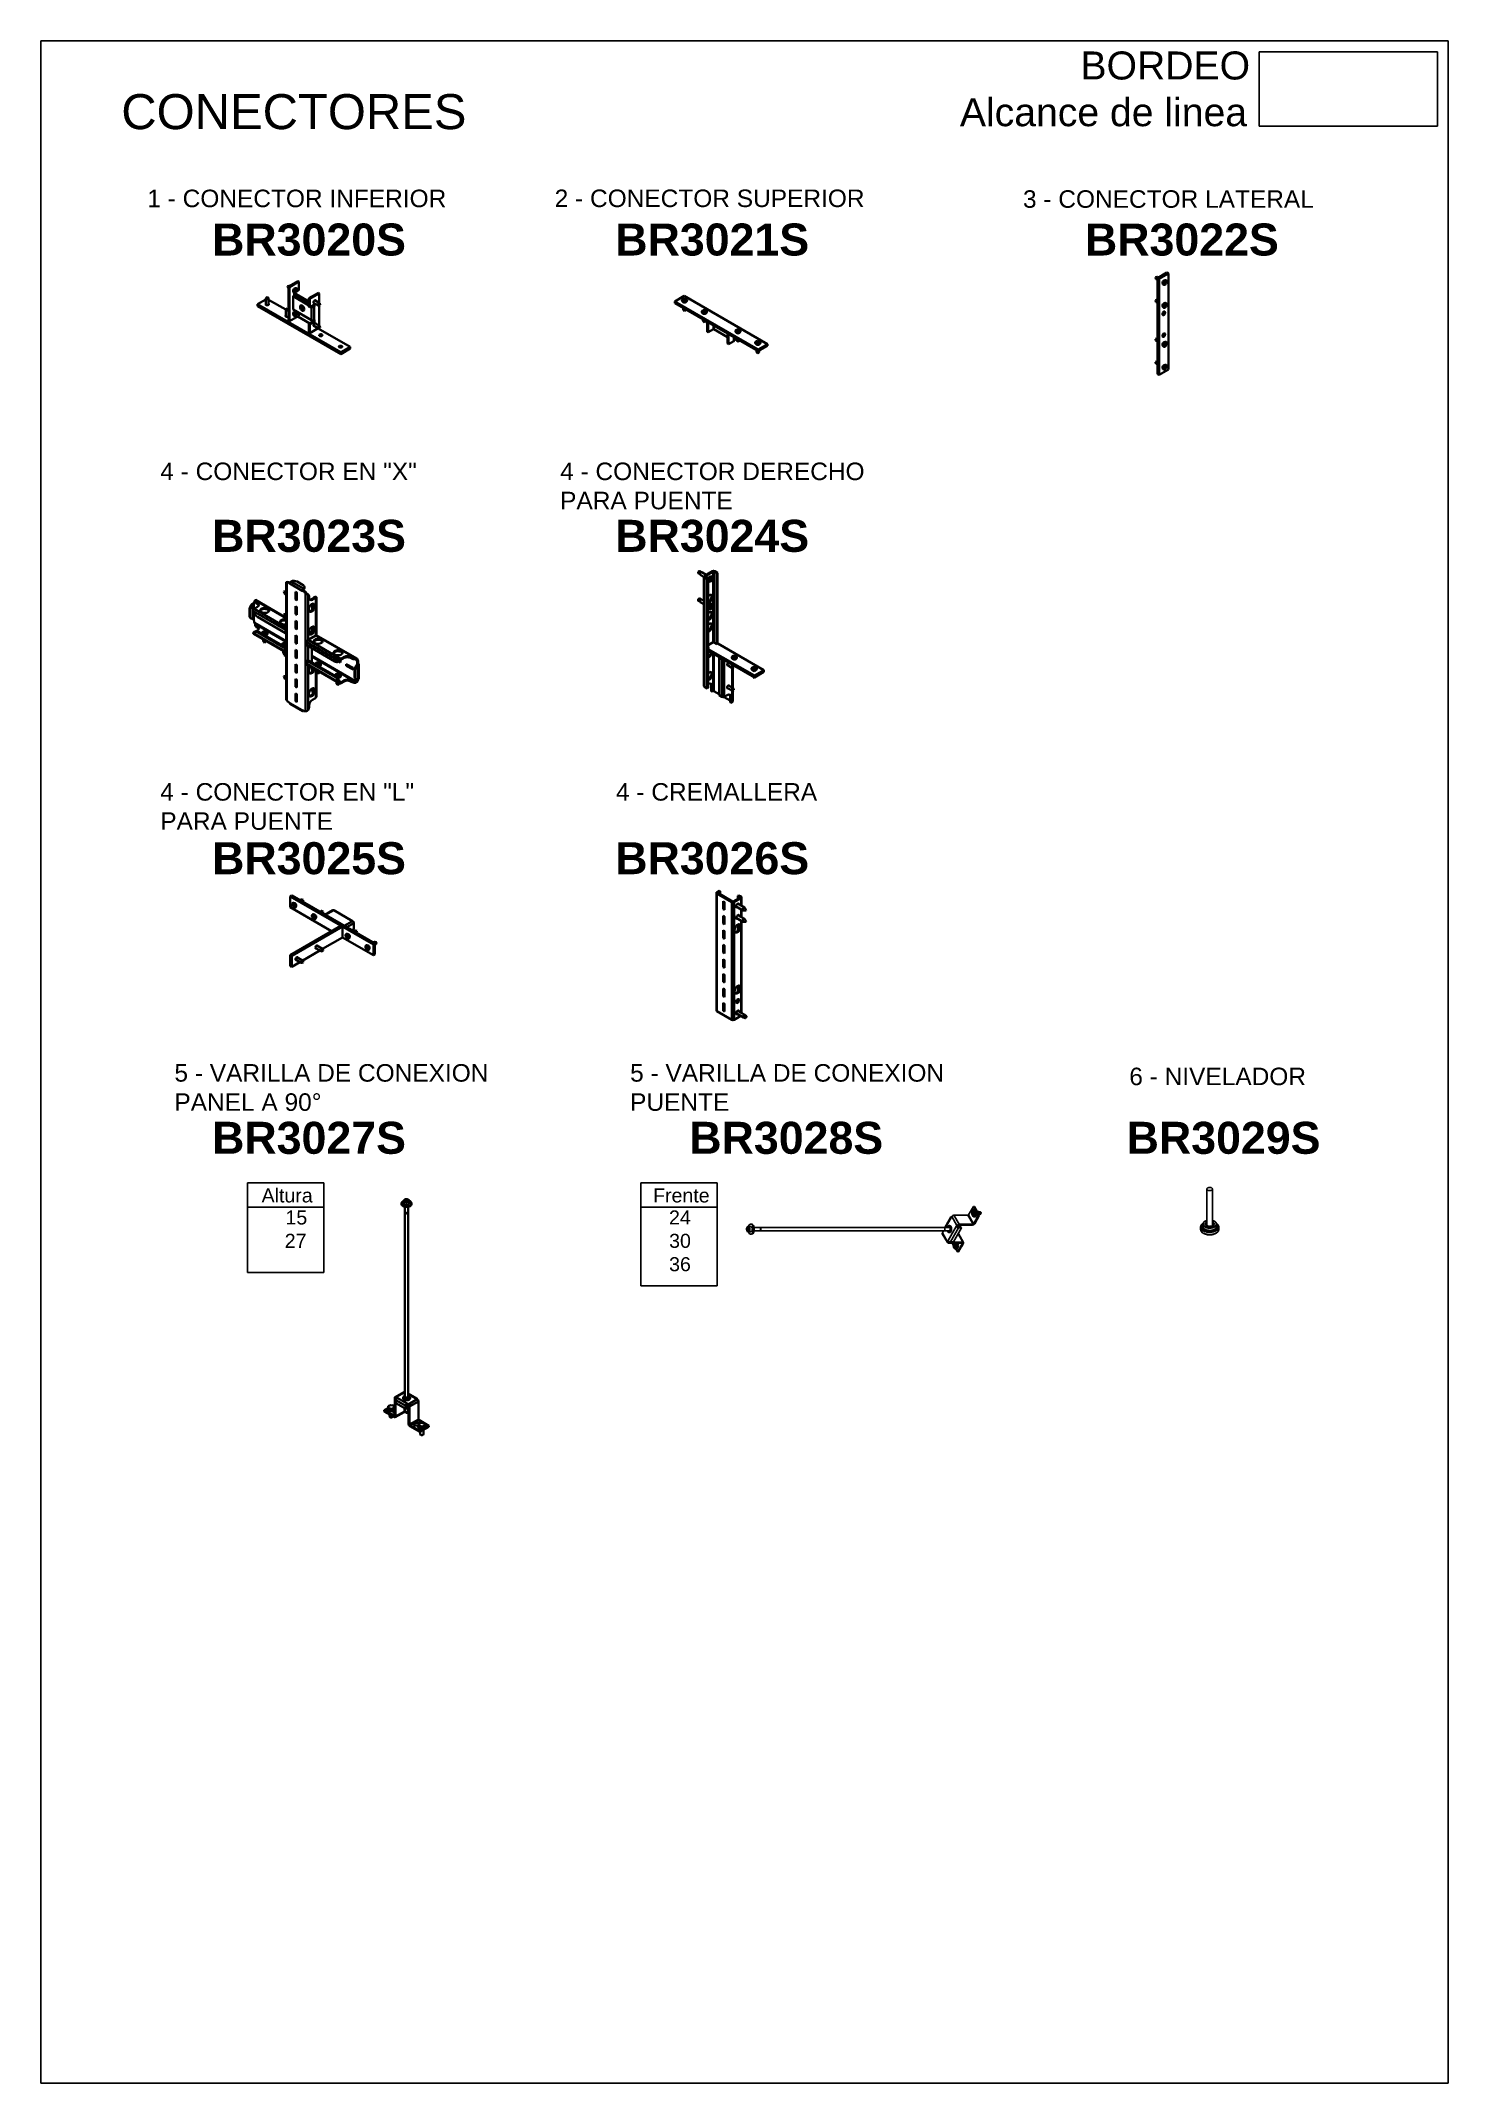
# Model space of a CAD drawing. Header units: inches. Extents: x 9936 to 27102, y -2774 to 11910.
# Drawn here: x 14566 to 16575, y -2774 to 141 of the extents above; entities that cross this region are included whole.
import ezdxf

# ---------------------------------------------------------------- set-up
doc = ezdxf.new("R2010")
doc.units = ezdxf.units.IN
doc.header["$MEASUREMENT"] = 0
doc.layers.add('TEXTO', color=7, linetype='Continuous')
doc.layers.add('VIÑETAS', color=5, linetype='Continuous')
doc.styles.get("Standard").update_dxf_attribs({"font": 'arial.ttf'})
picture_1 = doc.add_image_def('image1.jpg', size_in_pixel=(755, 314))

msp = doc.modelspace()

# ---------------------------------------------------------------- texts
at = {"color": 192, "char_height": 45.69253, "attachment_point": 1}
for s, insert in [('{\\fArial|b1|i0|c0|p34;BR3020S}', (14810.161, -119.522)), ('{\\fArial|b1|i0|c0|p34;BR3021S}', (15385.781, -119.522)), ('{\\fArial|b1|i0|c0|p34;BR3022S}', (16056.332, -119.522)), ('{\\fArial|b1|i0|c0|p34;BR3023S}', (14810.161, -542.552)), ('{\\fArial|b1|i0|c0|p34;BR3024S}', (15385.781, -542.552)), ('{\\fArial|b1|i0|c0|p34;BR3025S}', (14810.161, -1002.771)), ('{\\fArial|b1|i0|c0|p34;BR3026S}', (15385.781, -1002.771)), ('{\\fArial|b1|i0|c0|p34;BR3027S}', (14810.161, -1401.95)), ('{\\fArial|b1|i0|c0|p34;BR3028S}', (15491.461, -1401.95)), ('{\\fArial|b1|i0|c0|p34;BR3029S}', (16115.833, -1401.95))]:
    msp.add_mtext_dynamic_manual_height_columns(s, width=536.06328, gutter_width=1, heights=[0], dxfattribs=dict(at, insert=insert))
at = {"layer": 'TEXTO', "attachment_point": 1}
for s, width, heights, insert, char_height in [('\\pi2613.55421;BORDEO\\P\\pi2441.43962;Alcance de linea', 2849.13402, [0], (13436.357, 126.093), 40), ('\\pi-90.97121;CONECTORES', 303.8011, [89.159], (14771.483, 65.2), 50), ('1 - CONECTOR INFERIOR', 751.30533, [0], (14717.658, -71.183), 25), ('2 - CONECTOR SUPERIOR', 751.30533, [0], (15299.253, -71.04), 25), ('3 - CONECTOR LATERAL', 751.30533, [0], (15967.846, -72.071), 25), ('4 - CONECTOR EN "X"', 751.30533, [0], (14736.155, -460.827), 25), ('4 - CONECTOR DERECHO\\PPARA PUENTE', 751.30533, [0], (15307.062, -460.827), 25), ('4 - CONECTOR EN "L"\\PPARA PUENTE', 751.30533, [0], (14736.155, -918.414), 25), ('4 - CREMALLERA', 751.30533, [0], (15386.766, -918.414), 25), ('5 - VARILLA DE CONEXION \\PPANEL A 90°', 751.30533, [0], (14756.361, -1319.618), 25), ('5 - VARILLA DE CONEXION \\PPUENTE', 751.30533, [0], (15406.946, -1319.618), 25), ('6 - NIVELADOR', 751.30533, [0], (16119.626, -1324.651), 25), ('\\pi7.7576;Altura', 87.31603, [0], (14873.046, -1497.074), 20), ('\\pi5.00863;Frente', 87.31603, [0], (15434.716, -1497.074), 20), ('\\pi20.49;15\\P\\pi19.45317;27', 67.89678, [308.708], (14894.382, -1528.549), 20), ('\\pi19.49409;24\\P\\pi19.66463;30\\P\\pi19.63734;36', 67.89678, [308.708], (15442.966, -1528.549), 20)]:
    msp.add_mtext_dynamic_manual_height_columns(s, width=width, gutter_width=1, heights=heights, dxfattribs=dict(at, insert=insert, char_height=char_height))

# ---------------------------------------------------------------- linework, layer by layer
at = {"layer": 'TEXTO', "color": 30, "true_color": 0xf8991e}
for p, q in [((14860.797, -1489.261), (14969.506, -1489.261)), ((14860.797, -1616.93), (14860.797, -1489.261)), ((14969.506, -1489.261), (14969.506, -1616.93)), ((15422.467, -1489.261), (15531.176, -1489.261)), ((15422.467, -1636.04), (15422.467, -1489.261)), ((15531.176, -1489.261), (15531.176, -1636.04)), ((14860.797, -1523.782), (14969.506, -1523.782)), ((15422.467, -1523.782), (15531.176, -1523.782)), ((14969.506, -1616.93), (14860.797, -1616.93)), ((15531.176, -1636.04), (15422.467, -1636.04))]:
    msp.add_line(p, q, dxfattribs=at)
at = {"layer": 'TEXTO'}
msp.add_lwpolyline([(14565.647, 141.265), (16574.871, 141.265), (16574.871, -2774.427), (14565.647, -2774.427)], close=True, dxfattribs=at)
at = {"layer": 'VIÑETAS', "linetype": 'Continuous', "lineweight": 35}
for p, q in [((14919.328, -209.4), (14932.763, -201.644)), ((14920.672, -210.175), (14934.107, -202.419)), ((14932.763, -201.644), (14934.107, -202.419)), ((14934.107, -202.419), (14934.107, -214.668)), ((16159.409, -195.473), (16157.07, -196.102)), ((16157.07, -196.102), (16157.695, -198.441)), ((16158.058, -198.958), (16159.84, -199.987)), ((16173.31, -189.535), (16159.84, -197.311)), ((16159.84, -197.311), (16159.84, -334.49)), ((16159.84, -197.311), (16162.085, -198.607)), ((16161.483, -196.363), (16160.038, -195.528)), ((16175.555, -190.831), (16162.085, -198.607)), ((16162.085, -198.607), (16162.085, -335.786)), ((16168.908, -205.069), (16169.986, -203.932)), ((16170.871, -200.32), (16169.254, -200.755)), ((16169.541, -202.944), (16170.325, -202.117)), ((16169.541, -202.944), (16169.986, -203.932)), ((16169.68, -203.007), (16170.006, -202.664)), ((16169.68, -203.007), (16170.126, -203.995)), ((16169.68, -203.007), (16171.095, -203.824)), ((16169.79, -204.35), (16170.126, -203.995)), ((16169.877, -202.589), (16170.771, -203.105)), ((16170.126, -203.995), (16171.54, -204.812)), ((16170.325, -202.117), (16170.771, -203.105)), ((16170.771, -203.105), (16171.849, -201.968)), ((16171.095, -203.824), (16172.173, -202.687)), ((16171.095, -203.824), (16171.54, -204.812)), ((16171.523, -202.312), (16172.173, -202.687)), ((16171.849, -201.968), (16172.173, -202.687)), ((16172.415, -200.63), (16172.062, -200.426)), ((16173.31, -189.535), (16175.555, -190.831)), ((16175.555, -328.01), (16175.555, -190.831)), ((14875.117, -234.764), (14886.943, -227.936)), ((14886.943, -226.265), (14886.943, -235.721)), ((14888.923, -223.982), (14887.209, -225.693)), ((14890.637, -225.693), (14888.923, -223.982)), ((14890.861, -226.031), (14890.637, -225.693)), ((14890.903, -235.721), (14890.903, -226.265)), ((14890.903, -228.324), (14915.26, -242.385)), ((14920.227, -208.349), (14917.888, -208.978)), ((14917.888, -208.978), (14918.513, -211.318)), ((14918.876, -211.834), (14919.328, -212.096)), ((14920.672, -210.175), (14919.328, -209.4)), ((14919.328, -209.4), (14919.328, -258.392)), ((14920.672, -210.175), (14920.672, -259.168)), ((14920.954, -208.461), (14920.856, -208.405)), ((14925.692, -223.281), (14927.036, -222.506)), ((14925.692, -223.281), (14948.391, -236.385)), ((14925.692, -242.062), (14925.692, -223.281)), ((14925.763, -215.904), (14926.195, -217.521)), ((14926.882, -218.5), (14927.235, -218.704)), ((14927.036, -222.506), (14948.391, -234.833)), ((14927.389, -218.779), (14927.389, -221.403)), ((14928.073, -221.009), (14927.389, -220.614)), ((14927.389, -221.403), (14928.073, -221.009)), ((14928.512, -215.745), (14927.623, -217.131)), ((14927.623, -217.131), (14928.173, -217.56)), ((14928.403, -214.147), (14927.756, -215.155)), ((14927.756, -215.155), (14928.512, -215.745)), ((14929.441, -211.899), (14927.824, -212.333)), ((14928.073, -221.009), (14928.073, -223.104)), ((14929.062, -216.175), (14928.173, -217.56)), ((14928.346, -214.269), (14928.294, -214.35)), ((14928.294, -214.35), (14929.05, -214.941)), ((14928.294, -214.35), (14929.708, -215.167)), ((14928.331, -214.26), (14929.158, -214.738)), ((14928.403, -214.147), (14929.158, -214.738)), ((14928.46, -215.827), (14929.062, -216.175)), ((14929.05, -214.941), (14928.475, -215.836)), ((14928.969, -221.009), (14930.312, -220.233)), ((14948.391, -232.221), (14928.969, -221.009)), ((14928.969, -223.621), (14928.969, -221.009)), ((14929.05, -214.941), (14930.464, -215.757)), ((14929.062, -216.175), (14929.817, -216.765)), ((14930.047, -213.352), (14929.158, -214.738)), ((14930.597, -213.781), (14929.708, -215.167)), ((14929.708, -215.167), (14930.464, -215.757)), ((14930.464, -215.757), (14929.817, -216.765)), ((14929.995, -213.433), (14930.597, -213.781)), ((14930.047, -213.352), (14930.597, -213.781)), ((14948.391, -230.67), (14930.312, -220.233)), ((14930.985, -212.208), (14930.631, -212.004)), ((14934.107, -214.668), (14931.043, -216.436)), ((14961.826, -218.421), (14948.391, -226.177)), ((14949.734, -226.953), (14948.391, -226.177)), ((14948.391, -226.177), (14948.391, -238.425)), ((14963.169, -219.197), (14949.734, -226.953)), ((14949.734, -226.953), (14949.734, -239.201)), ((14954.8, -232.573), (14961.642, -236.523)), ((14963.622, -233.093), (14956.78, -229.143)), ((14961.826, -218.421), (14963.169, -219.197)), ((14963.169, -219.197), (14963.169, -232.832)), ((15484.296, -222.987), (15470.826, -230.764)), ((15470.826, -233.356), (15470.826, -230.764)), ((15470.826, -230.764), (15589.62, -299.342)), ((15480.882, -228.971), (15480.882, -229.379)), ((15481.386, -230.463), (15482.571, -231.646)), ((15483.465, -227.807), (15482.617, -228.297)), ((15482.617, -228.297), (15483.783, -228.971)), ((15483.783, -228.971), (15482.617, -229.644)), ((15482.617, -229.644), (15483.465, -230.134)), ((15483.465, -227.807), (15484.632, -228.481)), ((15483.465, -228.787), (15483.465, -227.807)), ((15484.632, -229.461), (15483.465, -230.134)), ((15483.783, -229.95), (15483.783, -228.971)), ((15483.783, -229.624), (15484.066, -229.787)), ((15603.09, -291.566), (15484.296, -222.987)), ((15485.799, -227.807), (15484.632, -228.481)), ((15484.632, -229.461), (15484.632, -228.481)), ((15484.632, -229.461), (15485.799, -230.134)), ((15485.481, -229.624), (15485.198, -229.787)), ((15486.647, -228.297), (15485.481, -228.971)), ((15485.481, -228.971), (15486.647, -229.644)), ((15485.481, -229.95), (15485.481, -228.971)), ((15485.799, -227.807), (15486.647, -228.297)), ((15485.799, -228.787), (15485.799, -227.807)), ((15486.647, -229.644), (15485.799, -230.134)), ((15486.693, -231.646), (15487.878, -230.463)), ((15488.382, -229.379), (15488.382, -228.971)), ((16159.409, -228.134), (16157.07, -228.763)), ((16157.07, -228.763), (16157.695, -231.103)), ((16158.058, -231.62), (16159.84, -232.648)), ((16167.193, -204.326), (16167.625, -205.943)), ((16168.312, -206.921), (16168.666, -207.126)), ((16168.908, -205.069), (16169.232, -205.788)), ((16169.232, -205.788), (16170.31, -204.651)), ((16170.871, -232.982), (16169.254, -233.417)), ((16169.661, -204.275), (16170.31, -204.651)), ((16170.31, -204.651), (16170.756, -205.639)), ((16170.756, -205.639), (16171.54, -204.812)), ((16172.415, -233.292), (16172.062, -233.088)), ((14993.911, -303.342), (14875.117, -234.764)), ((14875.117, -234.764), (14875.117, -237.356)), ((14993.911, -305.934), (14875.117, -237.356)), ((14915.227, -242.594), (14915.227, -252.049)), ((14917.207, -240.31), (14915.493, -242.021)), ((14918.401, -241.502), (14917.207, -240.31)), ((14919.328, -241.252), (14917.888, -241.64)), ((14917.888, -241.64), (14918.513, -243.979)), ((14918.876, -244.496), (14919.328, -244.757)), ((14919.187, -252.049), (14919.187, -244.676)), ((14919.187, -250.522), (14919.328, -250.661)), ((14920.672, -259.168), (14919.328, -258.392)), ((14920.672, -259.168), (14934.107, -251.412)), ((14952.185, -257.356), (14925.692, -242.062)), ((14925.763, -248.566), (14926.195, -250.183)), ((14926.882, -251.161), (14927.235, -251.365)), ((14927.389, -243.041), (14927.389, -243.042)), ((14927.389, -243.042), (14927.39, -243.042)), ((14928.512, -248.407), (14927.623, -249.793)), ((14927.623, -249.793), (14928.173, -250.222)), ((14928.403, -246.809), (14927.756, -247.817)), ((14927.756, -247.817), (14928.512, -248.407)), ((14929.441, -244.56), (14927.824, -244.995)), ((14929.062, -248.836), (14928.173, -250.222)), ((14928.346, -246.93), (14928.294, -247.012)), ((14928.294, -247.012), (14929.05, -247.602)), ((14928.294, -247.012), (14929.708, -247.828)), ((14928.331, -246.921), (14929.158, -247.399)), ((14928.403, -246.809), (14929.158, -247.399)), ((14928.46, -248.489), (14929.062, -248.836)), ((14929.05, -247.602), (14928.475, -248.498)), ((14929.05, -247.602), (14930.464, -248.419)), ((14929.062, -248.836), (14929.817, -249.426)), ((14930.047, -246.013), (14929.158, -247.399)), ((14930.597, -246.443), (14929.708, -247.828)), ((14929.708, -247.828), (14930.464, -248.419)), ((14930.464, -248.419), (14929.817, -249.426)), ((14929.995, -246.095), (14930.597, -246.443)), ((14930.047, -246.013), (14930.597, -246.443)), ((14932.502, -252.339), (14949.612, -262.216)), ((14934.107, -246.919), (14934.107, -251.412)), ((14936.356, -239.027), (14936.356, -239.644)), ((14937.761, -239), (14936.823, -239.492)), ((14937.129, -241.123), (14936.823, -239.492)), ((14937.472, -237.309), (14937.014, -237.573)), ((14938.939, -240.079), (14937.129, -241.123)), ((14938.373, -242.263), (14937.129, -241.123)), ((14939.004, -240.139), (14937.761, -239)), ((14938.066, -242.607), (14938.601, -242.915)), ((14939.302, -241.726), (14938.373, -242.263)), ((14938.373, -242.263), (14939.311, -241.77)), ((14939.004, -240.139), (14939.311, -241.77)), ((14940.188, -243.073), (14940.646, -242.808)), ((14949.734, -239.201), (14948.391, -238.425)), ((14955.108, -259.043), (14948.391, -262.921)), ((14956.452, -235.323), (14949.734, -239.201)), ((14949.734, -263.697), (14956.452, -259.819)), ((14951.501, -238.18), (14952.185, -238.575)), ((14953.529, -237.8), (14952.185, -238.575)), ((14952.185, -257.356), (14952.185, -238.575)), ((14952.845, -237.405), (14953.529, -237.8)), ((14955.108, -237.405), (14954.424, -237.8)), ((14954.424, -237.8), (14955.768, -238.575)), ((14955.108, -236.098), (14955.108, -237.405)), ((14955.108, -236.099), (14955.108, -236.099)), ((14956.452, -238.181), (14955.108, -237.405)), ((14955.108, -257.63), (14955.108, -259.043)), ((14956.452, -259.819), (14955.108, -259.043)), ((14955.768, -238.575), (14956.452, -238.181)), ((14955.768, -238.575), (14955.768, -257.356)), ((14956.452, -256.961), (14955.768, -257.356)), ((14956.452, -238.181), (14956.452, -235.323)), ((14956.452, -259.819), (14956.452, -256.961)), ((14963.622, -265.755), (14956.78, -261.805)), ((14962.271, -236.578), (14964.609, -235.949)), ((14963.169, -236.337), (14963.169, -265.493)), ((14964.609, -235.949), (14963.984, -233.61)), ((15470.826, -233.356), (15589.62, -301.934)), ((15482.652, -240.183), (15482.652, -242.242)), ((15482.918, -242.814), (15484.632, -244.526)), ((15484.632, -244.526), (15486.346, -242.814)), ((15509.166, -245.299), (15509.166, -245.707)), ((15509.67, -246.791), (15510.855, -247.974)), ((15510.592, -245.376), (15512.159, -245.078)), ((15510.967, -246.034), (15510.592, -245.376)), ((15510.936, -256.512), (15510.936, -258.57)), ((15511.036, -258.928), (15510.936, -258.57)), ((15510.967, -246.034), (15512.534, -245.736)), ((15511.202, -259.143), (15512.916, -260.854)), ((15511.642, -244.174), (15512.782, -243.957)), ((15512.159, -245.078), (15511.642, -244.174)), ((15512.159, -245.808), (15512.159, -245.078)), ((15512.159, -245.709), (15512.782, -245.59)), ((15513.051, -246.641), (15512.534, -245.736)), ((15513.298, -244.862), (15512.782, -243.957)), ((15512.782, -245.59), (15512.782, -243.957)), ((15513.298, -246.495), (15512.782, -245.59)), ((15512.916, -260.854), (15514.63, -259.143)), ((15513.051, -246.641), (15514.19, -246.424)), ((15513.298, -244.862), (15514.865, -244.563)), ((15513.298, -246.495), (15513.298, -244.862)), ((15513.298, -246.495), (15513.674, -246.423)), ((15513.674, -245.519), (15515.241, -245.221)), ((15514.19, -246.424), (15513.674, -245.519)), ((15513.674, -246.522), (15513.674, -245.519)), ((15515.241, -245.221), (15514.865, -244.563)), ((15514.865, -245.293), (15514.865, -244.563)), ((15514.978, -247.974), (15516.163, -246.791)), ((15516.666, -245.707), (15516.666, -245.299)), ((15517.053, -274.026), (15517.053, -260.043)), ((15518.396, -274.802), (15518.396, -260.818)), ((16167.193, -236.987), (16167.625, -238.605)), ((16168.312, -239.583), (16168.666, -239.787)), ((16168.908, -237.731), (16169.986, -236.594)), ((16168.908, -237.731), (16169.232, -238.449)), ((16169.232, -238.449), (16170.31, -237.312)), ((16169.541, -235.606), (16170.325, -234.779)), ((16169.541, -235.606), (16169.986, -236.594)), ((16169.661, -236.937), (16170.31, -237.312)), ((16169.68, -235.669), (16170.006, -235.325)), ((16169.68, -235.669), (16170.126, -236.657)), ((16169.68, -235.669), (16171.095, -236.485)), ((16169.79, -237.012), (16170.126, -236.657)), ((16169.877, -235.251), (16170.771, -235.767)), ((16170.126, -236.657), (16171.54, -237.473)), ((16170.31, -237.312), (16170.756, -238.3)), ((16170.325, -234.779), (16170.771, -235.767)), ((16170.756, -238.3), (16171.54, -237.473)), ((16170.771, -235.767), (16171.849, -234.63)), ((16171.095, -236.485), (16172.173, -235.348)), ((16171.095, -236.485), (16171.54, -237.473)), ((16171.523, -234.973), (16172.173, -235.348)), ((16171.849, -234.63), (16172.173, -235.348)), ((14949.734, -263.697), (14948.391, -262.921)), ((14948.391, -262.921), (14948.391, -275.169)), ((14949.734, -275.945), (14948.391, -275.169)), ((14949.734, -263.697), (14949.734, -275.945)), ((14961.544, -269.127), (14949.734, -275.945)), ((14954.8, -265.235), (14961.642, -269.184)), ((14961.792, -269.248), (15007.381, -295.566)), ((14962.271, -269.24), (14964.609, -268.611)), ((14964.609, -268.611), (14963.984, -266.271)), ((15518.396, -274.802), (15517.053, -274.026)), ((15525.797, -270.529), (15518.396, -274.802)), ((15525.797, -270.529), (15525.797, -265.091)), ((15526.693, -270.529), (15526.693, -265.608)), ((15546.115, -281.741), (15526.693, -270.529)), ((15546.115, -290.803), (15546.115, -276.82)), ((15547.458, -291.579), (15546.115, -290.803)), ((15547.458, -291.579), (15547.458, -277.595)), ((15547.458, -291.579), (15554.86, -287.306)), ((15554.86, -287.306), (15554.86, -281.868)), ((15555.602, -286.272), (15555.602, -282.296)), ((15557.25, -273.057), (15557.25, -273.465)), ((15557.753, -274.549), (15558.938, -275.732)), ((15559.833, -271.893), (15558.984, -272.383)), ((15558.984, -272.383), (15560.151, -273.057)), ((15560.151, -273.057), (15558.984, -273.73)), ((15558.984, -273.73), (15559.833, -274.22)), ((15559.02, -284.269), (15559.02, -286.328)), ((15559.285, -286.9), (15561, -288.612)), ((15559.833, -271.893), (15561, -272.567)), ((15559.833, -272.873), (15559.833, -271.893)), ((15561, -273.547), (15559.833, -274.22)), ((15560.151, -274.036), (15560.151, -273.057)), ((15560.151, -273.71), (15560.434, -273.873)), ((15562.166, -271.893), (15561, -272.567)), ((15561, -273.547), (15561, -272.567)), ((15561, -273.547), (15562.166, -274.22)), ((15561, -288.612), (15562.714, -286.9)), ((15561.848, -273.71), (15561.565, -273.873)), ((15563.015, -272.383), (15561.848, -273.057)), ((15561.848, -273.057), (15563.015, -273.73)), ((15561.848, -274.036), (15561.848, -273.057)), ((15562.166, -271.893), (15563.015, -272.383)), ((15562.166, -272.873), (15562.166, -271.893)), ((15563.015, -273.73), (15562.166, -274.22)), ((15563.061, -275.732), (15564.246, -274.549)), ((15564.75, -273.465), (15564.75, -273.057)), ((15585.534, -289.385), (15585.534, -289.793)), ((15586.037, -290.877), (15587.222, -292.06)), ((15588.117, -288.222), (15587.269, -288.711)), ((15587.269, -288.711), (15588.435, -289.385)), ((15588.435, -289.385), (15587.269, -290.058)), ((15587.269, -290.058), (15588.117, -290.548)), ((15588.117, -288.222), (15589.284, -288.895)), ((15588.117, -289.201), (15588.117, -288.222)), ((15589.284, -289.875), (15588.117, -290.548)), ((15588.435, -290.365), (15588.435, -289.385)), ((15588.435, -290.038), (15588.718, -290.201)), ((15590.451, -288.222), (15589.284, -288.895)), ((15589.284, -289.875), (15589.284, -288.895)), ((15589.284, -289.875), (15590.451, -290.548)), ((15589.62, -299.342), (15603.09, -291.566)), ((15590.132, -290.038), (15589.85, -290.201)), ((15591.299, -288.711), (15590.132, -289.385)), ((15590.132, -289.385), (15591.299, -290.058)), ((15590.132, -290.365), (15590.132, -289.385)), ((15590.451, -288.222), (15591.299, -288.711)), ((15590.451, -289.201), (15590.451, -288.222)), ((15591.299, -290.058), (15590.451, -290.548)), ((15591.345, -292.06), (15592.53, -290.877)), ((15593.034, -289.793), (15593.034, -289.385)), ((15603.09, -294.158), (15603.09, -291.566)), ((16159.409, -283.659), (16157.07, -284.288)), ((16157.07, -284.288), (16157.695, -286.628)), ((16158.058, -287.144), (16159.84, -288.173)), ((16170.871, -288.507), (16169.254, -288.942)), ((16169.541, -291.13), (16170.325, -290.304)), ((16169.541, -291.13), (16169.986, -292.118)), ((16169.68, -291.194), (16170.006, -290.85)), ((16169.68, -291.194), (16170.126, -292.182)), ((16169.68, -291.194), (16171.095, -292.01)), ((16169.877, -290.776), (16170.771, -291.292)), ((16170.325, -290.304), (16170.771, -291.292)), ((16170.771, -291.292), (16171.849, -290.155)), ((16171.095, -292.01), (16172.173, -290.873)), ((16171.523, -290.498), (16172.173, -290.873)), ((16171.849, -290.155), (16172.173, -290.873)), ((16172.415, -288.817), (16172.062, -288.612)), ((15007.381, -295.566), (14993.911, -303.342)), ((15007.381, -298.158), (14993.911, -305.934)), ((14993.911, -303.342), (14993.911, -305.934)), ((15007.381, -295.566), (15007.381, -298.158)), ((15587.304, -300.598), (15587.304, -302.656)), ((15587.57, -303.229), (15589.284, -304.94)), ((15589.284, -304.94), (15590.998, -303.229)), ((15589.62, -301.934), (15603.09, -294.158)), ((15589.62, -301.934), (15589.62, -299.342)), ((15591.264, -302.656), (15591.264, -300.985)), ((16159.409, -316.321), (16157.07, -316.95)), ((16157.07, -316.95), (16157.695, -319.289)), ((16158.058, -319.806), (16159.84, -320.835)), ((16167.193, -292.512), (16167.625, -294.129)), ((16168.312, -295.108), (16168.666, -295.312)), ((16168.908, -293.255), (16169.986, -292.118)), ((16168.908, -293.255), (16169.232, -293.974)), ((16169.232, -293.974), (16170.31, -292.837)), ((16169.661, -292.462), (16170.31, -292.837)), ((16169.79, -292.536), (16170.126, -292.182)), ((16170.126, -292.182), (16171.54, -292.998)), ((16170.31, -292.837), (16170.756, -293.825)), ((16170.756, -293.825), (16171.54, -292.998)), ((16171.095, -292.01), (16171.54, -292.998)), ((16159.84, -334.49), (16162.085, -335.786)), ((16162.085, -335.786), (16175.555, -328.01)), ((16167.193, -325.174), (16167.625, -326.791)), ((16168.312, -327.769), (16168.666, -327.974)), ((16168.908, -325.917), (16169.986, -324.78)), ((16168.908, -325.917), (16169.232, -326.636)), ((16169.232, -326.636), (16170.31, -325.499)), ((16170.871, -321.168), (16169.254, -321.603)), ((16169.541, -323.792), (16170.325, -322.965)), ((16169.541, -323.792), (16169.986, -324.78)), ((16169.661, -325.123), (16170.31, -325.499)), ((16169.68, -323.855), (16170.006, -323.512)), ((16169.68, -323.855), (16170.126, -324.843)), ((16169.68, -323.855), (16171.095, -324.672)), ((16169.79, -325.198), (16170.126, -324.843)), ((16169.877, -323.437), (16170.771, -323.953)), ((16170.126, -324.843), (16171.54, -325.66)), ((16170.31, -325.499), (16170.756, -326.487)), ((16170.325, -322.965), (16170.771, -323.953)), ((16170.756, -326.487), (16171.54, -325.66)), ((16170.771, -323.953), (16171.849, -322.816)), ((16171.095, -324.672), (16172.173, -323.535)), ((16171.095, -324.672), (16171.54, -325.66)), ((16171.523, -323.16), (16172.173, -323.535)), ((16171.849, -322.816), (16172.173, -323.535)), ((16172.415, -321.478), (16172.062, -321.274)), ((14915.947, -631.641), (14915.947, -798.696)), ((14918.033, -631.271), (14916.689, -632.046)), ((14916.689, -631.366), (14917.204, -631.663)), ((14916.689, -632.046), (14916.689, -800.312)), ((14921.582, -632.152), (14920.238, -632.928)), ((14921.262, -633.519), (14920.238, -632.928)), ((14938.939, -643.724), (14921.262, -633.519)), ((14940.69, -640.597), (14923.094, -630.44)), ((14940.124, -635.787), (14931.427, -630.766)), ((14940.69, -640.597), (14940.69, -642.149)), ((14941.984, -639.931), (14941.984, -638.379)), ((15504.36, -617.006), (15503.968, -618.459)), ((15503.968, -618.459), (15506.749, -619.838)), ((15504.272, -618.787), (15506.751, -619.997)), ((15506.759, -619.685), (15504.36, -617.006)), ((15508.308, -617.3), (15506.021, -615.759)), ((15507.18, -620.854), (15512.384, -623.858)), ((15515.565, -620.88), (15509.265, -617.243)), ((15512.384, -623.322), (15512.384, -780.041)), ((15513.125, -622.288), (15524.392, -615.784)), ((15513.125, -622.288), (15514.469, -623.063)), ((15514.469, -623.58), (15513.125, -624.356)), ((15516.991, -626.588), (15513.125, -624.356)), ((15513.125, -624.356), (15513.125, -781.075)), ((15514.469, -623.063), (15525.736, -616.559)), ((15514.469, -623.063), (15514.469, -623.58)), ((15518.335, -625.812), (15514.469, -623.58)), ((15518.335, -625.812), (15516.991, -626.588)), ((15516.991, -626.588), (15516.991, -729.472)), ((15518.335, -625.812), (15518.335, -728.696)), ((15518.467, -627.308), (15518.909, -629.16)), ((15519.658, -630.269), (15520.365, -630.677)), ((15522.323, -623.246), (15520.498, -623.789)), ((15521.903, -627.258), (15520.596, -628.636)), ((15520.596, -628.636), (15520.866, -629.235)), ((15522.173, -627.857), (15520.866, -629.235)), ((15522.016, -625.371), (15521.363, -626.06)), ((15521.903, -627.258), (15521.363, -626.06)), ((15522.556, -626.569), (15521.473, -625.944)), ((15522.826, -627.168), (15521.523, -626.415)), ((15522.173, -627.857), (15521.631, -627.544)), ((15521.814, -627.061), (15523.366, -628.365)), ((15522.556, -626.569), (15522.016, -625.371)), ((15522.713, -629.054), (15522.173, -627.857)), ((15523.863, -625.191), (15522.556, -626.569)), ((15523.366, -628.365), (15522.713, -629.054)), ((15524.133, -625.79), (15522.826, -627.168)), ((15523.366, -628.365), (15522.826, -627.168)), ((15523.342, -625.741), (15524.133, -625.79)), ((15524.364, -623.749), (15523.657, -623.34)), ((15523.863, -625.191), (15524.133, -625.79)), ((15525.736, -616.559), (15524.392, -615.784)), ((15525.736, -616.559), (15525.736, -717.211)), ((15527.975, -615.784), (15526.631, -616.559)), ((15526.631, -616.559), (15530.497, -618.791)), ((15526.631, -616.559), (15526.631, -717.729)), ((15527.975, -615.784), (15531.84, -618.015)), ((15530.497, -618.791), (15531.84, -618.015)), ((15530.497, -719.96), (15530.497, -618.791)), ((15531.84, -719.368), (15531.84, -618.015)), ((14864.962, -670.511), (14863.619, -669.736)), ((14863.619, -680.156), (14863.619, -669.736)), ((14864.962, -680.932), (14864.962, -670.511)), ((14868.843, -663.322), (14867.499, -662.547)), ((14868.843, -663.322), (14868.843, -683.641)), ((14869.212, -663.17), (14868.976, -662.082)), ((14869.738, -662.093), (14869.738, -663.275)), ((14869.738, -670.225), (14869.738, -663.275)), ((14915.947, -696.127), (14870.198, -669.716)), ((14870.749, -658.578), (14870.976, -658.447)), ((14871.503, -659.013), (14870.749, -658.578)), ((14875.077, -666.723), (14871.472, -668.804)), ((14871.503, -657.462), (14871.503, -659.013)), ((14915.947, -683.119), (14871.503, -657.462)), ((14915.947, -682.262), (14872.113, -656.957)), ((14875.077, -661.539), (14874.282, -661.079)), ((14874.282, -661.079), (14874.282, -662.631)), ((14874.282, -662.631), (14875.077, -663.09)), ((14875.077, -663.09), (14875.077, -661.539)), ((14915.156, -644.187), (14912.444, -644.732)), ((14912.444, -644.732), (14913.329, -647.353)), ((14913.682, -647.814), (14915.947, -649.121)), ((14915.947, -644.387), (14915.732, -644.263)), ((14931.133, -646.313), (14929.068, -645.121)), ((14929.068, -645.121), (14929.068, -656.348)), ((14930.412, -655.573), (14929.068, -656.348)), ((14929.068, -656.348), (14931.133, -657.54)), ((14931.133, -667.053), (14929.068, -665.861)), ((14929.068, -665.861), (14929.068, -677.089)), ((14930.412, -645.897), (14930.412, -655.573)), ((14930.412, -655.573), (14931.133, -655.989)), ((14930.412, -666.637), (14930.412, -676.313)), ((14931.133, -657.54), (14931.133, -646.313)), ((14931.133, -678.281), (14931.133, -667.053)), ((14940.283, -642.948), (14938.939, -643.724)), ((14939.963, -644.315), (14938.939, -643.724)), ((14940.456, -642.44), (14939.631, -641.691)), ((14939.963, -644.315), (14941.307, -643.539)), ((14941.307, -643.539), (14940.283, -642.948)), ((14943.512, -647.531), (14944.856, -646.755)), ((14943.512, -647.531), (14943.512, -815.796)), ((14946.246, -648.428), (14947.095, -648.919)), ((14947.095, -648.919), (14947.095, -714.108)), ((14948.839, -654.053), (14948.839, -653.134)), ((14951.986, -655.87), (14955.59, -653.789)), ((14951.986, -655.87), (14953.329, -656.646)), ((14953.152, -662.581), (14953.152, -670.958)), ((14953.329, -656.646), (14956.934, -654.565)), ((14956.469, -652.857), (14955.125, -653.633)), ((14956.934, -654.565), (14955.59, -653.789)), ((14957.018, -653.189), (14958.361, -652.414)), ((14958.361, -653.917), (14957.018, -653.142)), ((14958.361, -653.917), (14958.361, -707.604)), ((14959.103, -706.57), (14959.103, -653.14)), ((15504.36, -656.2), (15503.968, -657.652)), ((15503.968, -657.652), (15506.749, -659.032)), ((15504.272, -657.981), (15506.751, -659.191)), ((15506.759, -658.879), (15504.36, -656.2)), ((15508.308, -656.494), (15506.021, -654.953)), ((15507.18, -660.048), (15512.384, -663.052)), ((15512.384, -658.237), (15509.265, -656.437)), ((15518.467, -666.502), (15518.909, -668.354)), ((15519.658, -669.463), (15520.365, -669.871)), ((15522.323, -662.44), (15520.498, -662.983)), ((15521.903, -666.452), (15520.596, -667.83)), ((15520.596, -667.83), (15520.866, -668.429)), ((15522.173, -667.051), (15520.866, -668.429)), ((15522.016, -664.565), (15521.363, -665.254)), ((15521.903, -666.452), (15521.363, -665.254)), ((15522.556, -665.763), (15521.473, -665.138)), ((15522.826, -666.362), (15521.523, -665.609)), ((15522.173, -667.051), (15521.631, -666.738)), ((15521.814, -666.255), (15523.366, -667.559)), ((15522.556, -665.763), (15522.016, -664.565)), ((15522.713, -668.248), (15522.173, -667.051)), ((15523.863, -664.385), (15522.556, -665.763)), ((15523.366, -667.559), (15522.713, -668.248)), ((15524.133, -664.984), (15522.826, -666.362)), ((15523.366, -667.559), (15522.826, -666.362)), ((15523.342, -664.935), (15524.133, -664.984)), ((15524.364, -662.943), (15523.657, -662.534)), ((15523.863, -664.385), (15524.133, -664.984)), ((14863.619, -680.156), (14864.962, -680.932)), ((14864.931, -682.877), (14866.275, -683.652)), ((14914.898, -699.658), (14868.895, -673.101)), ((14869.738, -683.688), (14869.738, -675.146)), ((14869.738, -683.688), (14869.738, -684.87)), ((14915.947, -715.644), (14870.749, -689.552)), ((14871.503, -691.022), (14871.503, -692.573)), ((14915.947, -716.678), (14871.503, -691.022)), ((14875.077, -695.098), (14874.282, -694.639)), ((14874.282, -694.639), (14874.282, -696.191)), ((14875.077, -696.65), (14874.282, -696.191)), ((14914.898, -704.121), (14874.989, -681.082)), ((14875.077, -696.65), (14875.077, -695.098)), ((14915.156, -676.849), (14912.444, -677.394)), ((14912.444, -677.394), (14913.329, -680.015)), ((14913.682, -680.475), (14915.947, -681.783)), ((14915.947, -699.052), (14914.898, -699.658)), ((14914.898, -699.658), (14914.898, -704.121)), ((14915.947, -677.049), (14915.732, -676.924)), ((14930.412, -676.313), (14929.068, -677.089)), ((14929.068, -677.089), (14931.133, -678.281)), ((14931.133, -687.793), (14929.068, -686.601)), ((14929.068, -686.601), (14929.068, -697.829)), ((14930.412, -697.053), (14929.068, -697.829)), ((14929.068, -697.829), (14931.133, -699.021)), ((14930.412, -676.313), (14931.133, -676.729)), ((14930.412, -687.377), (14930.412, -697.053)), ((14930.412, -690.952), (14931.133, -691.368)), ((14931.133, -691.885), (14930.412, -691.469)), ((14930.412, -697.053), (14931.133, -697.469)), ((14931.133, -699.021), (14931.133, -687.793)), ((14953.152, -695.242), (14953.152, -703.619)), ((14914.898, -730.632), (14868.895, -704.075)), ((14869.153, -705.081), (14915.423, -731.792)), ((14871.57, -701.882), (14870.227, -702.657)), ((14875.077, -700.283), (14873.066, -701.444)), ((14876.332, -702.353), (14874.989, -703.129)), ((14914.898, -726.168), (14874.989, -703.129)), ((14915.947, -725.223), (14876.332, -702.353)), ((14881.199, -704.207), (14881.199, -705.163)), ((14883.149, -713.161), (14883.149, -715.778)), ((14884.05, -702.317), (14883.177, -702.822)), ((14883.177, -702.822), (14884.205, -703.082)), ((14883.177, -704.148), (14884.05, -704.653)), ((14883.372, -716.314), (14885.199, -718.391)), ((14884.05, -703.043), (14884.05, -702.317)), ((14884.05, -704.653), (14885.089, -703.72)), ((14884.205, -703.082), (14884.315, -703.146)), ((14884.315, -703.146), (14884.205, -703.209)), ((14884.353, -704.381), (14884.315, -703.146)), ((14885.199, -702.636), (14885.089, -702.572)), ((14885.089, -703.72), (14885.199, -703.656)), ((14885.309, -702.572), (14885.199, -702.636)), ((14885.199, -703.656), (14885.199, -702.636)), ((14885.199, -703.656), (14885.309, -703.72)), ((14885.199, -718.391), (14887.027, -716.314)), ((14886.348, -702.317), (14885.309, -702.572)), ((14886.046, -704.374), (14886.083, -703.146)), ((14886.083, -703.146), (14886.193, -703.082)), ((14886.193, -703.209), (14886.083, -703.146)), ((14887.222, -704.148), (14886.193, -703.209)), ((14887.222, -702.822), (14886.348, -702.317)), ((14886.348, -703.029), (14886.348, -702.317)), ((14886.348, -704.653), (14887.222, -704.148)), ((14887.249, -715.778), (14887.249, -715.528)), ((14889.199, -705.432), (14889.199, -704.207)), ((14909.484, -720.535), (14909.484, -721.491)), ((14912.335, -718.645), (14911.461, -719.15)), ((14911.461, -719.15), (14912.49, -719.41)), ((14911.461, -720.476), (14912.335, -720.981)), ((14912.335, -719.371), (14912.335, -718.645)), ((14912.335, -720.981), (14913.374, -720.048)), ((14912.49, -719.41), (14912.6, -719.474)), ((14912.6, -719.474), (14912.49, -719.537)), ((14912.637, -720.709), (14912.6, -719.474)), ((14913.484, -718.964), (14913.374, -718.9)), ((14913.374, -720.048), (14913.484, -719.984)), ((14913.594, -718.9), (14913.484, -718.964)), ((14913.484, -719.984), (14913.484, -718.964)), ((14913.484, -719.984), (14913.594, -720.048)), ((14914.633, -718.645), (14913.594, -718.9)), ((14914.33, -720.702), (14914.367, -719.474)), ((14914.367, -719.474), (14914.478, -719.41)), ((14914.478, -719.537), (14914.367, -719.474)), ((14915.506, -720.476), (14914.478, -719.537)), ((14915.506, -719.15), (14914.633, -718.645)), ((14914.633, -719.357), (14914.633, -718.645)), ((14914.633, -720.981), (14915.506, -720.476)), ((14914.898, -704.121), (14915.947, -703.516)), ((14915.947, -725.562), (14914.898, -726.168)), ((14914.898, -726.168), (14914.898, -730.632)), ((14931.133, -708.533), (14929.068, -707.341)), ((14929.068, -707.341), (14929.068, -718.569)), ((14930.412, -717.793), (14929.068, -718.569)), ((14929.068, -718.569), (14931.133, -719.761)), ((14931.133, -729.273), (14929.068, -728.082)), ((14929.068, -728.082), (14929.068, -739.309)), ((14930.412, -708.117), (14930.412, -717.793)), ((14930.412, -708.953), (14931.108, -708.55)), ((14931.133, -710.116), (14930.412, -709.7)), ((14930.412, -717.793), (14931.133, -718.21)), ((14930.412, -728.857), (14930.412, -738.533)), ((14931.108, -708.55), (14931.108, -708.519)), ((14931.133, -708.565), (14931.108, -708.55)), ((14931.133, -719.761), (14931.133, -708.533)), ((14991.306, -743.767), (14945.303, -717.21)), ((14945.303, -717.21), (14945.303, -721.674)), ((14985.213, -744.713), (14945.303, -721.674)), ((14953.082, -710.652), (14947.095, -714.108)), ((14993.586, -740.947), (14947.095, -714.108)), ((14947.095, -722.708), (14947.095, -743.204)), ((14952.522, -704.233), (14948.384, -701.844)), ((14953.078, -703.697), (14948.569, -701.094)), ((14952.374, -711.06), (14958.361, -707.604)), ((14952.374, -744.62), (14952.374, -725.756)), ((15014.814, -740.193), (14958.361, -707.604)), ((15016.778, -740.471), (14958.942, -707.083)), ((15516.991, -729.472), (15518.335, -728.696)), ((15518.335, -721.45), (15525.706, -717.194)), ((15520.014, -726.195), (15518.335, -725.226)), ((15518.335, -727.818), (15518.6, -727.971)), ((15518.335, -728.696), (15518.335, -782.531)), ((15518.335, -729.128), (15518.6, -728.855)), ((15518.6, -727.012), (15520.014, -726.195)), ((15584.361, -764.975), (15518.6, -727.012)), ((15518.6, -727.012), (15518.6, -729.604)), ((15525.706, -717.194), (15530.656, -720.052)), ((15530.656, -720.052), (15532.07, -719.236)), ((15532.07, -719.236), (15597.831, -757.198)), ((14911.434, -729.489), (14911.434, -732.106)), ((14911.656, -732.642), (14912.783, -733.923)), ((14912.783, -733.923), (14913.329, -735.539)), ((14913.449, -735.783), (14913.682, -736)), ((14913.682, -736), (14915.947, -737.308)), ((14914.898, -730.632), (14915.947, -730.026)), ((14915.485, -732.363), (14915.534, -732.106)), ((14915.534, -732.106), (14915.534, -731.845)), ((14915.947, -732.574), (14915.732, -732.449)), ((14930.412, -738.533), (14929.068, -739.309)), ((14929.068, -739.309), (14931.133, -740.501)), ((14931.133, -750.014), (14929.068, -748.822)), ((14929.068, -748.822), (14929.068, -760.049)), ((14930.412, -731.124), (14931.133, -731.541)), ((14930.412, -732.676), (14931.133, -733.092)), ((14930.412, -738.533), (14931.133, -738.95)), ((14930.412, -749.597), (14930.412, -759.274)), ((14931.133, -740.501), (14931.133, -729.273)), ((14931.133, -761.241), (14931.133, -750.014)), ((14946.647, -742.945), (14945.303, -743.721)), ((14945.303, -743.721), (14945.303, -748.185)), ((14985.213, -766.76), (14945.303, -743.721)), ((14991.306, -774.741), (14945.303, -748.185)), ((14945.828, -749.344), (14992.075, -776.042)), ((14986.556, -765.984), (14946.647, -742.945)), ((14947.095, -750.076), (14947.095, -814.408)), ((14953.082, -744.211), (14950.961, -745.436)), ((15016.463, -773.671), (14952.374, -736.673)), ((15014.814, -773.753), (14952.374, -737.707)), ((14952.374, -743.803), (14953.082, -744.211)), ((14953.152, -753.573), (14953.152, -759.144)), ((14957.567, -748.293), (14957.567, -749.249)), ((14958.361, -756.58), (14958.361, -796.401)), ((14959.103, -795.085), (14959.103, -757.008)), ((14959.517, -757.247), (14959.517, -759.864)), ((14960.418, -746.403), (14959.544, -746.908)), ((14959.544, -746.908), (14960.573, -747.168)), ((14959.544, -748.234), (14960.418, -748.739)), ((14960.418, -747.129), (14960.418, -746.403)), ((14960.418, -748.739), (14961.457, -747.806)), ((14960.573, -747.168), (14960.683, -747.232)), ((14960.683, -747.232), (14960.573, -747.295)), ((14960.72, -748.467), (14960.683, -747.232)), ((14961.567, -746.722), (14961.457, -746.658)), ((14961.457, -747.806), (14961.567, -747.742)), ((14961.677, -746.658), (14961.567, -746.722)), ((14961.567, -747.742), (14961.567, -746.722)), ((14961.567, -747.742), (14961.677, -747.806)), ((14962.716, -746.403), (14961.677, -746.658)), ((14962.414, -748.46), (14962.451, -747.232)), ((14962.451, -747.232), (14962.561, -747.168)), ((14962.561, -747.295), (14962.451, -747.232)), ((14963.59, -748.234), (14962.561, -747.295)), ((14963.59, -746.908), (14962.716, -746.403)), ((14962.716, -747.115), (14962.716, -746.403)), ((14962.716, -748.739), (14963.59, -748.234)), ((14965.567, -749.518), (14965.567, -748.293)), ((14989.975, -745.185), (14991.318, -744.409)), ((14993.369, -746.044), (14990.928, -744.635)), ((14992.649, -742.991), (14991.306, -743.767)), ((14993.369, -744.493), (14992.11, -743.766)), ((14992.541, -743.182), (14993.369, -743.66)), ((14993.369, -743.66), (14993.369, -746.044)), ((14993.586, -740.947), (14993.586, -742.498)), ((14998.771, -738.13), (14995.167, -740.211)), ((14998.771, -739.681), (14995.167, -741.762)), ((14995.167, -740.211), (14995.167, -741.762)), ((14998.771, -739.681), (14998.771, -738.13)), ((15001.607, -748.415), (15011.329, -754.028)), ((15001.607, -750.8), (15001.607, -748.415)), ((15001.607, -750.8), (15002.95, -750.024)), ((15011.329, -756.412), (15001.607, -750.8)), ((15002.95, -750.024), (15002.95, -749.191)), ((15011.329, -754.861), (15002.95, -750.024)), ((15007.752, -738.13), (15008.547, -738.589)), ((15007.752, -738.13), (15007.752, -739.681)), ((15008.547, -740.141), (15007.752, -739.681)), ((15008.547, -740.141), (15008.547, -738.589)), ((15011.329, -754.028), (15011.329, -756.412)), ((15014.934, -757.28), (15013.591, -756.505)), ((15013.591, -756.505), (15013.591, -766.548)), ((15014.814, -741.744), (15014.814, -740.193)), ((15016.463, -742.697), (15014.814, -741.744)), ((15014.934, -757.28), (15014.934, -767.324)), ((15017.807, -741.921), (15016.463, -742.697)), ((15018.818, -746.603), (15017.474, -747.379)), ((15017.474, -747.379), (15017.474, -748.561)), ((15017.474, -748.561), (15018.818, -747.785)), ((15017.474, -748.561), (15017.474, -749.125)), ((15018.818, -749.901), (15017.474, -749.125)), ((15017.655, -748.865), (15019.54, -749.001)), ((15018.818, -746.603), (15018.818, -747.785)), ((15018.818, -749.901), (15018.818, -770.219)), ((15019.56, -769.233), (15019.56, -748.819)), ((15516.991, -729.472), (15516.991, -783.306)), ((15584.361, -767.567), (15518.6, -729.604)), ((15525.736, -733.724), (15525.736, -787.159)), ((15526.631, -734.241), (15526.631, -787.159)), ((15534.651, -738.871), (15533.962, -739.269)), ((15537.827, -741.5), (15533.962, -739.269)), ((15533.962, -739.269), (15533.962, -793.103)), ((15537.827, -741.5), (15538.517, -741.102)), ((15537.827, -741.5), (15537.827, -795.335)), ((15541.41, -742.772), (15541.41, -795.335)), ((15545.392, -749.759), (15552.233, -753.709)), ((15554.213, -750.279), (15547.371, -746.33)), ((15548.694, -747.093), (15548.663, -746.959)), ((15551.99, -738.69), (15551.99, -739.098)), ((15552.494, -740.181), (15553.679, -741.365)), ((15552.676, -749.276), (15552.676, -749.392)), ((15552.676, -753.798), (15552.676, -782.054)), ((15552.862, -753.765), (15555.201, -753.136)), ((15555.03, -738.422), (15553.415, -738.617)), ((15553.415, -738.617), (15553.661, -739.295)), ((15553.418, -749.82), (15553.418, -749.705)), ((15553.418, -782.482), (15553.418, -753.615)), ((15555.276, -739.1), (15553.661, -739.295)), ((15554.057, -741.648), (15553.679, -741.365)), ((15555.201, -753.136), (15554.576, -750.796)), ((15555.866, -737.347), (15554.691, -737.489)), ((15554.691, -737.489), (15555.03, -738.422)), ((15555.03, -739.129), (15555.03, -738.422)), ((15555.866, -738.98), (15555.03, -739.081)), ((15555.276, -739.1), (15555.615, -740.032)), ((15556.789, -739.89), (15555.615, -740.032)), ((15555.866, -737.347), (15556.205, -738.279)), ((15555.866, -738.98), (15555.866, -737.347)), ((15555.866, -738.98), (15556.205, -739.913)), ((15557.819, -738.084), (15556.205, -738.279)), ((15556.205, -739.913), (15556.205, -738.279)), ((15556.451, -739.883), (15556.205, -739.913)), ((15558.066, -738.762), (15556.451, -738.957)), ((15556.451, -738.957), (15556.789, -739.89)), ((15556.451, -739.931), (15556.451, -738.957)), ((15557.802, -741.365), (15558.987, -740.181)), ((15557.819, -738.084), (15558.066, -738.762)), ((15557.819, -738.792), (15557.819, -738.084)), ((15559.49, -739.098), (15559.49, -738.69)), ((15580.275, -755.018), (15580.275, -755.426)), ((15580.778, -756.51), (15581.963, -757.693)), ((15583.314, -754.75), (15581.699, -754.945)), ((15581.699, -754.945), (15581.946, -755.623)), ((15583.561, -755.428), (15581.946, -755.623)), ((15582.341, -757.977), (15581.963, -757.693)), ((15584.15, -753.675), (15582.976, -753.818)), ((15582.976, -753.818), (15583.314, -754.75)), ((15583.314, -755.458), (15583.314, -754.75)), ((15584.15, -755.308), (15583.314, -755.41)), ((15583.561, -755.428), (15583.899, -756.36)), ((15585.074, -756.218), (15583.899, -756.36)), ((15584.15, -753.675), (15584.489, -754.608)), ((15584.15, -755.308), (15584.15, -753.675)), ((15584.15, -755.308), (15584.489, -756.241)), ((15597.831, -757.198), (15584.361, -764.975)), ((15586.104, -754.412), (15584.489, -754.608)), ((15584.489, -756.241), (15584.489, -754.608)), ((15584.735, -756.211), (15584.489, -756.241)), ((15586.35, -755.09), (15584.735, -755.286)), ((15584.735, -755.286), (15585.074, -756.218)), ((15584.735, -756.259), (15584.735, -755.286)), ((15586.086, -757.693), (15587.271, -756.51)), ((15586.104, -754.412), (15586.35, -755.09)), ((15586.104, -755.12), (15586.104, -754.412)), ((15587.775, -755.426), (15587.775, -755.018)), ((15597.831, -757.198), (15597.831, -759.791)), ((14915.156, -765.035), (14912.444, -765.58)), ((14912.444, -765.58), (14913.329, -768.201)), ((14913.449, -768.445), (14913.682, -768.662)), ((14913.682, -768.662), (14915.947, -769.969)), ((14915.947, -765.235), (14915.732, -765.111)), ((14930.412, -759.274), (14929.068, -760.049)), ((14929.068, -760.049), (14931.133, -761.241)), ((14931.133, -770.754), (14929.068, -769.562)), ((14929.068, -769.562), (14929.068, -780.789)), ((14930.412, -780.014), (14929.068, -780.789)), ((14929.068, -780.789), (14931.133, -781.981)), ((14930.412, -759.274), (14931.133, -759.69)), ((14930.412, -770.337), (14930.412, -780.014)), ((14930.412, -780.014), (14931.133, -780.43)), ((14931.133, -781.981), (14931.133, -770.754)), ((14953.152, -783.429), (14953.152, -785.276)), ((14959.739, -760.4), (14961.567, -762.477)), ((14961.567, -762.477), (14963.395, -760.4)), ((14963.617, -759.864), (14963.617, -759.614)), ((14985.213, -766.76), (14986.556, -765.984)), ((14985.851, -764.622), (14985.851, -765.577)), ((14987.801, -773.575), (14987.801, -776.192)), ((14988.702, -762.732), (14987.828, -763.236)), ((14987.828, -763.236), (14988.857, -763.496)), ((14987.828, -764.563), (14988.702, -765.067)), ((14988.023, -776.728), (14989.851, -778.805)), ((14988.702, -763.457), (14988.702, -762.732)), ((14988.702, -765.067), (14989.741, -764.134)), ((14988.857, -763.496), (14988.967, -763.56)), ((14988.967, -763.56), (14988.857, -763.624)), ((14989.005, -764.795), (14988.967, -763.56)), ((14989.851, -763.05), (14989.741, -762.986)), ((14989.741, -764.134), (14989.851, -764.07)), ((14989.961, -762.986), (14989.851, -763.05)), ((14989.851, -764.07), (14989.851, -763.05)), ((14989.851, -764.07), (14989.961, -764.134)), ((14989.851, -778.805), (14991.679, -776.728)), ((14991, -762.732), (14989.961, -762.986)), ((14990.698, -764.788), (14990.735, -763.56)), ((14990.735, -763.56), (14990.845, -763.496)), ((14990.845, -763.624), (14990.735, -763.56)), ((14991.874, -764.563), (14990.845, -763.624)), ((14991.874, -763.236), (14991, -762.732)), ((14991, -763.443), (14991, -762.732)), ((14991, -765.067), (14991.874, -764.563)), ((14991.306, -774.741), (14992.649, -773.966)), ((14991.901, -776.192), (14991.901, -775.942)), ((14993.586, -774.506), (14992.649, -773.966)), ((14993.586, -774.506), (14993.586, -776.058)), ((14993.851, -765.846), (14993.851, -764.622)), ((14995.167, -773.771), (14998.771, -771.69)), ((14995.167, -775.322), (14998.771, -773.241)), ((14995.167, -773.771), (14995.167, -775.322)), ((14998.771, -773.241), (14998.771, -771.69)), ((15007.752, -771.69), (15008.547, -772.149)), ((15007.752, -771.69), (15007.752, -773.241)), ((15007.752, -773.241), (15008.547, -773.7)), ((15008.547, -773.7), (15008.547, -772.149)), ((15013.591, -766.548), (15014.934, -767.324)), ((15014.814, -775.304), (15014.814, -773.753)), ((15014.906, -769.455), (15016.25, -770.231)), ((15016.463, -773.671), (15017.807, -772.895)), ((15516.991, -783.306), (15513.125, -781.075)), ((15516.991, -783.306), (15518.335, -782.531)), ((15519.501, -776.877), (15518.335, -777.551)), ((15523.991, -779.47), (15522.648, -778.694)), ((15522.648, -778.694), (15522.648, -787.39)), ((15523.991, -779.47), (15523.991, -788.166)), ((15523.991, -788.166), (15525.736, -787.159)), ((15526.631, -787.159), (15533.962, -791.391)), ((15545.392, -782.421), (15552.233, -786.37)), ((15554.213, -782.941), (15547.371, -778.991)), ((15552.676, -786.46), (15552.676, -802.712)), ((15552.862, -786.426), (15555.201, -785.797)), ((15553.418, -801.678), (15553.418, -786.277)), ((15555.201, -785.797), (15554.576, -783.457)), ((15597.831, -759.791), (15584.361, -767.567)), ((15584.361, -764.975), (15584.361, -767.567)), ((14921.262, -804.119), (14920.238, -803.528)), ((14921.262, -804.119), (14938.939, -814.324)), ((14921.787, -805.278), (14939.464, -815.484)), ((14931.133, -791.494), (14929.068, -790.302)), ((14929.068, -790.302), (14929.068, -801.529)), ((14930.412, -800.754), (14929.068, -801.529)), ((14929.068, -801.529), (14931.133, -802.721)), ((14930.412, -791.078), (14930.412, -800.754)), ((14930.412, -800.754), (14931.133, -801.17)), ((14931.133, -802.721), (14931.133, -791.494)), ((14939.963, -814.915), (14938.939, -814.324)), ((14939.951, -814.898), (14939.631, -815.557)), ((14948.839, -807.26), (14948.839, -808.179)), ((14953.329, -799.483), (14956.934, -797.402)), ((15522.648, -787.39), (15523.991, -788.166)), ((15537.827, -795.335), (15533.962, -793.103)), ((15541.075, -795.497), (15549.589, -800.412)), ((15546.442, -792.43), (15541.41, -795.335)), ((15550.932, -795.022), (15549.589, -794.247)), ((15549.589, -802.943), (15549.589, -794.247)), ((15549.589, -802.943), (15550.932, -803.719)), ((15550.932, -795.022), (15550.932, -803.719)), ((15552.676, -802.712), (15550.932, -803.719)), ((15530.111, -1074.973), (15530.111, -1243.181)), ((15534.012, -1072.116), (15530.853, -1073.939)), ((15530.853, -1073.939), (15532.197, -1074.715)), ((15532.197, -1075.232), (15530.853, -1076.007)), ((15530.853, -1076.007), (15530.853, -1244.215)), ((15530.853, -1076.007), (15552.02, -1088.226)), ((15535.355, -1072.891), (15532.197, -1074.715)), ((15532.197, -1074.715), (15532.197, -1075.232)), ((15532.197, -1075.232), (15553.363, -1087.451)), ((15534.012, -1072.116), (15535.355, -1072.891)), ((15535.355, -1072.891), (15535.355, -1077.055)), ((15560.953, -1079.423), (15562.296, -1078.647)), ((15565.455, -1080.47), (15562.296, -1078.647)), ((14923.805, -1078.845), (14921.56, -1080.142)), ((15040.354, -1148.72), (14921.56, -1080.142)), ((14921.56, -1080.142), (14921.56, -1095.697)), ((14921.56, -1095.697), (14980.566, -1129.76)), ((15042.599, -1147.424), (14923.805, -1078.845)), ((14925.389, -1089.543), (14925.036, -1089.747)), ((14925.319, -1091.586), (14926.486, -1092.26)), ((14925.319, -1091.586), (14925.319, -1092.566)), ((14926.168, -1092.076), (14925.319, -1092.566)), ((14925.319, -1092.566), (14926.486, -1093.239)), ((14926.486, -1090.912), (14927.335, -1091.402)), ((14926.486, -1090.912), (14926.486, -1092.26)), ((14927.335, -1091.77), (14926.486, -1092.26)), ((14927.335, -1092.749), (14926.486, -1093.239)), ((14926.486, -1093.239), (14926.486, -1094.587)), ((14927.335, -1094.097), (14926.486, -1094.587)), ((14926.486, -1094.587), (14927.335, -1095.077)), ((14928.197, -1089.872), (14926.58, -1089.437)), ((14927.052, -1091.933), (14927.335, -1092.096)), ((14927.335, -1091.402), (14927.335, -1092.749)), ((14927.335, -1092.749), (14928.501, -1093.423)), ((14928.183, -1093.239), (14927.335, -1093.729)), ((14927.335, -1093.729), (14927.335, -1095.077)), ((14927.335, -1093.729), (14928.501, -1094.403)), ((14927.9, -1093.076), (14927.9, -1093.403)), ((14928.501, -1093.423), (14928.501, -1094.403)), ((14928.785, -1096.242), (14929.139, -1096.038)), ((14929.826, -1095.06), (14930.258, -1093.442)), ((14937.413, -1084.645), (14935.632, -1085.673)), ((14940.381, -1085.218), (14938.042, -1084.589)), ((14939.756, -1087.558), (14940.381, -1085.218)), ((14953.673, -1105.871), (14953.32, -1106.075)), ((14953.604, -1107.914), (14954.77, -1108.588)), ((14953.604, -1107.914), (14953.604, -1108.894)), ((14954.77, -1107.24), (14955.619, -1107.73)), ((14954.77, -1107.24), (14954.77, -1108.588)), ((14956.481, -1106.2), (14954.864, -1105.765)), ((14955.619, -1107.73), (14955.619, -1109.078)), ((14965.698, -1100.973), (14963.916, -1102.001)), ((14968.665, -1101.546), (14966.326, -1100.917)), ((14968.04, -1103.886), (14968.665, -1101.546)), ((14982.666, -1099.695), (14971.294, -1106.26)), ((14983.933, -1099.821), (14972.036, -1106.689)), ((15010.756, -1115.305), (14983.933, -1099.821)), ((15539.697, -1087.024), (15539.697, -1098.227)), ((15541.762, -1088.216), (15539.697, -1087.024)), ((15541.041, -1097.452), (15539.697, -1098.227)), ((15539.697, -1098.227), (15541.762, -1099.419)), ((15539.697, -1107.764), (15539.697, -1118.967)), ((15541.762, -1108.956), (15539.697, -1107.764)), ((15541.041, -1097.452), (15541.041, -1087.8)), ((15541.762, -1097.868), (15541.041, -1097.452)), ((15541.762, -1099.419), (15541.762, -1088.216)), ((15552.02, -1088.226), (15553.363, -1087.451)), ((15552.02, -1088.226), (15552.02, -1256.434)), ((15554.259, -1087.451), (15564.111, -1081.763)), ((15554.259, -1087.451), (15555.602, -1088.226)), ((15555.602, -1088.226), (15565.455, -1082.539)), ((15555.602, -1088.226), (15555.602, -1256.434)), ((15558.286, -1094.558), (15567.909, -1100.114)), ((15570.259, -1096.044), (15560.636, -1090.488)), ((15570.259, -1112.374), (15560.636, -1106.819)), ((15560.953, -1079.423), (15560.953, -1083.586)), ((15564.111, -1081.246), (15560.953, -1079.423)), ((15564.111, -1081.246), (15565.455, -1080.47)), ((15564.111, -1081.246), (15564.111, -1081.763)), ((15565.455, -1082.539), (15564.111, -1081.763)), ((15565.455, -1082.539), (15565.455, -1093.27)), ((15565.455, -1098.697), (15565.455, -1109.601)), ((15566.197, -1093.698), (15566.197, -1081.504)), ((15566.197, -1110.029), (15566.197, -1099.125)), ((15568.362, -1100.224), (15572.655, -1100.14)), ((15572.655, -1100.14), (15570.581, -1096.38)), ((14994.038, -1121.982), (14921.56, -1163.823)), ((14996.283, -1123.279), (14923.805, -1165.119)), ((14954.452, -1108.404), (14953.604, -1108.894)), ((14953.604, -1108.894), (14954.77, -1109.568)), ((14955.619, -1108.098), (14954.77, -1108.588)), ((14955.619, -1109.078), (14954.77, -1109.568)), ((14954.77, -1109.568), (14954.77, -1110.915)), ((14955.619, -1110.425), (14954.77, -1110.915)), ((14954.77, -1110.915), (14955.619, -1111.405)), ((14955.336, -1108.261), (14955.619, -1108.425)), ((14955.619, -1109.078), (14956.786, -1109.751)), ((14956.468, -1109.567), (14955.619, -1110.057)), ((14955.619, -1110.057), (14955.619, -1111.405)), ((14955.619, -1110.057), (14956.786, -1110.731)), ((14956.185, -1109.404), (14956.185, -1109.731)), ((14956.786, -1109.751), (14956.786, -1110.731)), ((14957.07, -1112.57), (14957.423, -1112.366)), ((14958.11, -1111.388), (14958.542, -1109.77)), ((14994.038, -1121.982), (14996.283, -1123.279)), ((14996.283, -1138.834), (14996.283, -1123.279)), ((15010.756, -1115.305), (14998.859, -1122.173)), ((15001.757, -1133.629), (15001.403, -1133.833)), ((15001.687, -1135.672), (15002.854, -1136.346)), ((15001.687, -1135.672), (15001.687, -1136.652)), ((15002.536, -1136.162), (15001.687, -1136.652)), ((15001.687, -1136.652), (15002.854, -1137.325)), ((15012.547, -1118.408), (15002.442, -1124.242)), ((15002.854, -1134.998), (15003.702, -1135.488)), ((15002.854, -1134.998), (15002.854, -1136.346)), ((15003.702, -1135.856), (15002.854, -1136.346)), ((15003.702, -1136.836), (15002.854, -1137.325)), ((15004.564, -1133.958), (15002.947, -1133.523)), ((15003.419, -1136.019), (15003.702, -1136.182)), ((15003.702, -1135.488), (15003.702, -1136.835)), ((15003.702, -1136.835), (15004.869, -1137.509)), ((15012.547, -1126.954), (15009.844, -1128.515)), ((15013.781, -1128.731), (15012, -1129.759)), ((15012.547, -1126.954), (15012.547, -1118.408)), ((15016.748, -1129.304), (15014.41, -1128.675)), ((15016.123, -1131.644), (15016.748, -1129.304)), ((15541.041, -1118.192), (15539.697, -1118.967)), ((15539.697, -1118.967), (15541.762, -1120.159)), ((15541.762, -1129.697), (15539.697, -1128.505)), ((15539.697, -1128.505), (15539.697, -1139.708)), ((15541.041, -1118.192), (15541.041, -1108.54)), ((15541.762, -1118.608), (15541.041, -1118.192)), ((15541.041, -1138.932), (15541.041, -1129.28)), ((15541.762, -1120.159), (15541.762, -1108.956)), ((15541.762, -1140.9), (15541.762, -1129.697)), ((15558.286, -1110.889), (15567.909, -1116.445)), ((15560.953, -1120.394), (15560.953, -1128.771)), ((15565.455, -1115.028), (15565.455, -1246.367)), ((15566.197, -1246.795), (15566.197, -1115.456)), ((15568.362, -1116.555), (15572.655, -1116.471)), ((15572.655, -1116.471), (15570.581, -1112.711)), ((14921.56, -1163.823), (14923.805, -1165.119)), ((14921.56, -1163.823), (14921.56, -1179.378)), ((14923.805, -1165.119), (14923.805, -1180.675)), ((14939.559, -1171.58), (14963.916, -1157.519)), ((14957.509, -1153.82), (14965.698, -1158.547)), ((14967.677, -1155.117), (14959.489, -1150.39)), ((14966.326, -1158.603), (14968.665, -1157.974)), ((14967.843, -1155.252), (14996.283, -1138.834)), ((14968.665, -1157.974), (14968.04, -1155.634)), ((14996.283, -1138.834), (15040.354, -1164.275)), ((15002.854, -1137.325), (15002.854, -1138.673)), ((15003.702, -1138.183), (15002.854, -1138.673)), ((15002.854, -1138.673), (15003.702, -1139.163)), ((15004.551, -1137.325), (15003.702, -1137.815)), ((15003.702, -1137.815), (15003.702, -1139.163)), ((15003.702, -1137.815), (15004.869, -1138.489)), ((15004.268, -1137.162), (15004.268, -1137.489)), ((15004.869, -1137.509), (15004.869, -1138.489)), ((15005.153, -1140.328), (15005.506, -1140.124)), ((15006.193, -1139.146), (15006.625, -1137.528)), ((15030.041, -1149.957), (15029.687, -1150.161)), ((15029.971, -1152), (15031.138, -1152.674)), ((15029.971, -1152), (15029.971, -1152.98)), ((15030.82, -1152.49), (15029.971, -1152.98)), ((15029.971, -1152.98), (15031.138, -1153.654)), ((15031.138, -1151.326), (15031.986, -1151.816)), ((15031.138, -1151.326), (15031.138, -1152.674)), ((15031.986, -1152.184), (15031.138, -1152.674)), ((15031.987, -1153.164), (15031.138, -1153.654)), ((15031.138, -1153.654), (15031.138, -1155.001)), ((15031.986, -1154.511), (15031.138, -1155.001)), ((15031.138, -1155.001), (15031.986, -1155.491)), ((15032.848, -1150.286), (15031.232, -1149.851)), ((15031.703, -1152.347), (15031.986, -1152.511)), ((15031.986, -1151.816), (15031.986, -1153.164)), ((15031.986, -1153.164), (15033.153, -1153.837)), ((15032.835, -1153.654), (15031.986, -1154.143)), ((15031.986, -1154.143), (15031.986, -1155.491)), ((15031.986, -1154.143), (15033.153, -1154.817)), ((15032.552, -1153.49), (15032.552, -1153.817)), ((15033.153, -1153.837), (15033.153, -1154.817)), ((15033.437, -1156.656), (15033.791, -1156.452)), ((15034.478, -1155.474), (15034.909, -1153.856)), ((15042.065, -1145.059), (15040.284, -1146.087)), ((15042.599, -1147.424), (15040.354, -1148.72)), ((15040.354, -1164.275), (15040.354, -1148.72)), ((15042.599, -1162.979), (15040.354, -1164.275)), ((15042.599, -1162.979), (15042.599, -1147.424)), ((15042.599, -1149.323), (15044.045, -1148.489)), ((15045.033, -1145.632), (15042.694, -1145.003)), ((15044.408, -1147.972), (15045.033, -1145.632)), ((15541.041, -1138.932), (15539.697, -1139.708)), ((15539.697, -1139.708), (15541.762, -1140.9)), ((15541.762, -1150.437), (15539.697, -1149.245)), ((15539.697, -1149.245), (15539.697, -1160.448)), ((15541.041, -1159.672), (15539.697, -1160.448)), ((15539.697, -1160.448), (15541.762, -1161.64)), ((15541.762, -1139.348), (15541.041, -1138.932)), ((15541.041, -1159.672), (15541.041, -1150.02)), ((15541.762, -1160.088), (15541.041, -1159.672)), ((15541.762, -1161.64), (15541.762, -1150.437)), ((14921.56, -1179.378), (14923.805, -1180.675)), ((14923.805, -1180.675), (14935.632, -1173.847)), ((14929.225, -1170.148), (14937.413, -1174.875)), ((14939.393, -1171.446), (14931.204, -1166.718)), ((14938.042, -1174.931), (14940.381, -1174.302)), ((14940.381, -1174.302), (14939.756, -1171.962)), ((15541.762, -1171.177), (15539.697, -1169.985)), ((15539.697, -1169.985), (15539.697, -1181.188)), ((15541.041, -1180.412), (15539.697, -1181.188)), ((15539.697, -1181.188), (15541.762, -1182.38)), ((15541.762, -1191.917), (15539.697, -1190.725)), ((15539.697, -1190.725), (15539.697, -1201.928)), ((15541.041, -1180.412), (15541.041, -1170.76)), ((15541.762, -1180.829), (15541.041, -1180.412)), ((15541.041, -1201.152), (15541.041, -1191.501)), ((15541.762, -1182.38), (15541.762, -1171.177)), ((15541.762, -1203.12), (15541.762, -1191.917)), ((15541.041, -1201.152), (15539.697, -1201.928)), ((15539.697, -1201.928), (15541.762, -1203.12)), ((15541.762, -1212.657), (15539.697, -1211.465)), ((15539.697, -1211.465), (15539.697, -1222.668)), ((15541.041, -1221.893), (15539.697, -1222.668)), ((15539.697, -1222.668), (15541.762, -1223.86)), ((15541.762, -1201.569), (15541.041, -1201.152)), ((15541.041, -1221.893), (15541.041, -1212.241)), ((15541.762, -1222.309), (15541.041, -1221.893)), ((15541.762, -1223.86), (15541.762, -1212.657)), ((15560.953, -1207.764), (15560.953, -1216.141)), ((15530.853, -1244.215), (15552.02, -1256.434)), ((15541.762, -1233.397), (15539.697, -1232.205)), ((15539.697, -1232.205), (15539.697, -1243.408)), ((15541.041, -1242.633), (15539.697, -1243.408)), ((15539.697, -1243.408), (15541.762, -1244.6)), ((15541.041, -1242.633), (15541.041, -1232.981)), ((15541.762, -1243.049), (15541.041, -1242.633)), ((15541.762, -1244.6), (15541.762, -1233.397)), ((15555.602, -1256.434), (15565.247, -1250.866)), ((15558.295, -1246.853), (15568.792, -1252.912)), ((15570.791, -1249.448), (15560.295, -1243.389)), ((15560.953, -1226.711), (15560.953, -1229.304)), ((15568.999, -1252.451), (15570.988, -1253.888)), ((15569.791, -1249.955), (15572.342, -1252.09)), ((15571.913, -1250.976), (15569.791, -1249.955)), ((15572.735, -1250.862), (15570.496, -1249.858)), ((15572.342, -1252.09), (15571.913, -1250.976)), ((15572.342, -1253.215), (15571.913, -1253.834)), ((15083.783, -1514.822), (15083.783, -1518.369)), ((15085.286, -1513.005), (15084.945, -1513.202)), ((15085.537, -1514.771), (15086.131, -1513.492)), ((15085.537, -1514.771), (15087.158, -1515.706)), ((15086.131, -1513.492), (15088.345, -1513.15)), ((15086.131, -1515.113), (15086.131, -1513.492)), ((15086.467, -1515.307), (15087.238, -1515.188)), ((15089.372, -1515.364), (15087.158, -1515.706)), ((15087.238, -1515.188), (15088.345, -1515.017)), ((15089.965, -1514.086), (15088.345, -1513.15)), ((15088.345, -1515.017), (15088.345, -1513.15)), ((15089.036, -1515.416), (15088.345, -1515.017)), ((15089.372, -1515.364), (15089.965, -1514.086)), ((15090.558, -1513.202), (15090.217, -1513.005)), ((15091.72, -1518.369), (15091.72, -1514.822)), ((15080.614, -1518.369), (15080.614, -1519.385)), ((15085.338, -1523.263), (15085.338, -1530.817)), ((15085.371, -1531.331), (15085.371, -1794.257)), ((15086.045, -1531.802), (15086.49, -1532.059)), ((15089.012, -1532.059), (15089.458, -1531.802)), ((15090.131, -1794.257), (15090.131, -1531.331)), ((15090.164, -1530.817), (15090.164, -1523.263)), ((15094.889, -1519.385), (15094.889, -1518.369)), ((15064.892, -1806.346), (15061.481, -1808.109)), ((15069.242, -1807.169), (15064.892, -1806.346)), ((15067.909, -1806.917), (15068.635, -1806.498)), ((15070.806, -1807.751), (15068.635, -1806.498)), ((15070.181, -1809.756), (15069.242, -1807.169)), ((15072.149, -1796.981), (15070.806, -1796.206)), ((15070.806, -1796.206), (15070.806, -1821.872)), ((15084.009, -1787.727), (15071.33, -1795.046)), ((15072.149, -1796.981), (15072.597, -1796.723)), ((15072.149, -1796.981), (15072.149, -1822.648)), ((15072.55, -1799.281), (15086.692, -1807.445)), ((15072.55, -1799.281), (15072.55, -1803.745)), ((15072.55, -1803.745), (15086.692, -1811.909)), ((15072.597, -1795.171), (15085.275, -1787.852)), ((15074.341, -1796.178), (15072.597, -1795.171)), ((15072.597, -1795.171), (15072.597, -1796.723)), ((15073.318, -1797.139), (15072.597, -1796.723)), ((15074.341, -1796.178), (15088.483, -1804.342)), ((15082.751, -1795.784), (15082.751, -1796.601)), ((15085.371, -1787.908), (15085.275, -1787.852)), ((15085.471, -1796.615), (15085.452, -1796.655)), ((15085.471, -1794.652), (15085.471, -1796.672)), ((15088.035, -1806.669), (15086.692, -1807.445)), ((15086.692, -1811.909), (15086.692, -1807.445)), ((15088.035, -1811.133), (15088.035, -1806.669)), ((15088.483, -1805.894), (15088.483, -1804.342)), ((15090.227, -1805.349), (15088.483, -1804.342)), ((15090.227, -1806.9), (15088.483, -1805.894)), ((15090.031, -1796.672), (15090.031, -1794.652)), ((15090.051, -1796.655), (15090.031, -1796.615)), ((15090.031, -1814.671), (15090.031, -1806.787)), ((15102.428, -1796.898), (15090.131, -1789.799)), ((15101.162, -1797.023), (15090.131, -1790.655)), ((15090.227, -1805.349), (15102.906, -1798.03)), ((15090.227, -1806.9), (15090.227, -1805.349)), ((15092.019, -1808.452), (15090.675, -1807.676)), ((15090.675, -1833.343), (15090.675, -1807.676)), ((15092.019, -1808.452), (15104.697, -1801.133)), ((15092.751, -1796.601), (15092.751, -1795.784)), ((15102.906, -1798.03), (15101.162, -1797.023)), ((15102.953, -1798.058), (15102.953, -1798.058)), ((15102.953, -1798.058), (15102.953, -1798.058)), ((15104.697, -1826.799), (15104.697, -1801.133)), ((15055.956, -1813.817), (15060.598, -1811.137)), ((15070.358, -1822.131), (15055.956, -1813.817)), ((15055.956, -1815.369), (15055.956, -1813.817)), ((15070.358, -1823.682), (15055.956, -1815.369)), ((15060.581, -1811.382), (15060.581, -1812.199)), ((15060.693, -1812.821), (15060.581, -1812.199)), ((15061.481, -1808.109), (15062.42, -1810.696)), ((15061.481, -1808.109), (15061.481, -1810.558)), ((15061.481, -1810.558), (15062.42, -1813.145)), ((15062.42, -1810.696), (15066.771, -1811.519)), ((15062.42, -1810.696), (15062.42, -1813.145)), ((15062.42, -1813.145), (15066.771, -1813.969)), ((15063.451, -1819.695), (15063.451, -1822.569)), ((15063.502, -1822.851), (15063.451, -1822.569)), ((15066.771, -1811.519), (15070.181, -1809.756)), ((15066.771, -1811.519), (15066.771, -1813.969)), ((15066.771, -1813.969), (15070.181, -1812.206)), ((15068.211, -1822.569), (15068.211, -1822.443)), ((15070.181, -1809.756), (15070.181, -1812.206)), ((15070.358, -1822.131), (15070.806, -1821.872)), ((15070.358, -1823.682), (15070.358, -1822.131)), ((15070.806, -1821.872), (15072.149, -1822.648)), ((15071.624, -1823.808), (15084.303, -1816.489)), ((15072.149, -1822.648), (15084.828, -1815.329)), ((15084.828, -1810.832), (15084.828, -1815.329)), ((15085.471, -1811.204), (15085.471, -1814.671)), ((15085.599, -1815.105), (15086.921, -1817.288)), ((15086.692, -1811.909), (15088.035, -1811.133)), ((15088.582, -1817.288), (15089.904, -1815.105)), ((15090.675, -1833.343), (15092.019, -1834.118)), ((15092.019, -1834.118), (15092.019, -1808.452)), ((15092.019, -1834.118), (15104.697, -1826.799)), ((15092.467, -1834.894), (15097.462, -1832.01)), ((15106.868, -1843.208), (15092.467, -1834.894)), ((15092.467, -1834.894), (15092.467, -1836.445)), ((15106.868, -1844.759), (15092.467, -1836.445)), ((15097.325, -1833.793), (15097.462, -1833.562)), ((15097.462, -1832.01), (15097.462, -1833.562)), ((15100.15, -1830.458), (15105.145, -1827.575)), ((15100.15, -1832.01), (15100.15, -1830.458)), ((15104.422, -1836.691), (15104.422, -1837.507)), ((15119.546, -1835.889), (15105.145, -1827.575)), ((15108.732, -1831.654), (15105.321, -1833.417)), ((15105.321, -1833.417), (15106.261, -1836.004)), ((15105.321, -1833.417), (15105.321, -1835.867)), ((15105.321, -1835.867), (15106.261, -1838.454)), ((15106.261, -1836.004), (15106.261, -1838.454)), ((15106.261, -1836.004), (15110.611, -1836.828)), ((15113.083, -1832.478), (15108.732, -1831.654)), ((15110.611, -1836.828), (15114.022, -1835.065)), ((15110.611, -1836.828), (15110.611, -1839.277)), ((15114.022, -1835.065), (15113.083, -1832.478)), ((15114.022, -1835.065), (15114.022, -1837.514)), ((15114.339, -1838.895), (15119.546, -1835.889)), ((15114.922, -1837.507), (15114.922, -1836.691)), ((15119.546, -1835.889), (15119.546, -1837.44)), ((15104.533, -1838.129), (15104.422, -1837.507)), ((15106.261, -1838.454), (15110.611, -1839.277)), ((15106.868, -1844.759), (15119.546, -1837.44)), ((15106.868, -1843.208), (15112.075, -1840.202)), ((15106.868, -1843.208), (15106.868, -1844.759)), ((15107.292, -1844.515), (15107.292, -1847.877)), ((15107.342, -1848.159), (15107.292, -1847.877)), ((15110.611, -1839.277), (15114.022, -1837.514)), ((15112.052, -1847.877), (15112.052, -1841.767))]:
    msp.add_line(p, q, dxfattribs=at)
at = {"layer": 'VIÑETAS', "linetype": 'Continuous'}
for p, q in [((16230.463, -1497.959), (16230.463, -1548.912)), ((16238.4, -1548.912), (16238.4, -1497.959)), ((15865.06, -1537.707), (15856.27, -1552.932)), ((15865.185, -1538.973), (15857.127, -1552.932)), ((15866.192, -1537.229), (15865.185, -1538.973)), ((15873.511, -1549.908), (15866.192, -1537.229)), ((15866.22, -1537.182), (15866.22, -1537.182)), ((15866.22, -1537.182), (15866.22, -1537.182)), ((15876.614, -1548.116), (15869.295, -1535.438)), ((15889.246, -1535.438), (15869.295, -1535.438)), ((15896.565, -1548.116), (15889.246, -1535.438)), ((15897.11, -1522.71), (15890.021, -1534.99)), ((15897.34, -1547.668), (15890.021, -1534.99)), ((15895.68, -1532.295), (15898.717, -1531.947)), ((15896.574, -1531.844), (15898.802, -1531.844)), ((15896.661, -1529.694), (15897.155, -1530.054)), ((15896.692, -1532.823), (15897.295, -1532.823)), ((15899.479, -1526.813), (15897.11, -1522.71)), ((15897.11, -1522.71), (15898.662, -1522.71)), ((15897.139, -1531.639), (15898.777, -1531.639)), ((15897.78, -1534.549), (15897.3, -1534.973)), ((15904.429, -1535.388), (15897.34, -1547.668)), ((15898.933, -1526.731), (15898.28, -1526.731)), ((15898.28, -1526.731), (15898.348, -1526.732)), ((15898.28, -1537.731), (15898.933, -1537.731)), ((15905.981, -1535.388), (15898.662, -1522.71)), ((15898.717, -1531.947), (15898.811, -1531.913)), ((15898.717, -1531.947), (15898.747, -1532.192)), ((15905.981, -1535.388), (15898.892, -1547.668)), ((15904.429, -1535.388), (15902.061, -1531.285)), ((15904.649, -1530.231), (15903.004, -1530.231)), ((15904.429, -1535.388), (15905.981, -1535.388)), ((15907.039, -1530.484), (15905.36, -1530.656)), ((15905.36, -1533.807), (15907.039, -1533.978)), ((15908.087, -1531.872), (15905.789, -1531.918)), ((15905.791, -1531.943), (15907.983, -1532.09)), ((15907.983, -1532.09), (15908.087, -1531.872)), ((15574.016, -1552.405), (15573.819, -1552.747)), ((15573.819, -1557.678), (15574.016, -1558.019)), ((15574.899, -1552.998), (15573.963, -1554.619)), ((15574.306, -1556.833), (15573.963, -1554.619)), ((15575.83, -1554.619), (15573.963, -1554.619)), ((15575.584, -1557.426), (15574.306, -1556.833)), ((15575.926, -1556.833), (15574.306, -1556.833)), ((15576.177, -1553.591), (15574.899, -1552.998)), ((15575.584, -1557.426), (15576.52, -1555.805)), ((15579.182, -1551.243), (15575.636, -1551.243)), ((15575.636, -1559.181), (15579.182, -1559.181)), ((15576.229, -1553.928), (15575.83, -1554.619)), ((15576.001, -1555.726), (15575.83, -1554.619)), ((15576.121, -1556.497), (15576.001, -1555.726)), ((15576.177, -1553.591), (15576.52, -1555.805)), ((15580.198, -1548.075), (15579.182, -1548.075)), ((15579.182, -1562.35), (15580.198, -1562.35)), ((15591.63, -1552.799), (15584.076, -1552.799)), ((15584.076, -1557.625), (15591.63, -1557.625)), ((15855.071, -1552.832), (15592.145, -1552.832)), ((15592.145, -1557.592), (15855.071, -1557.592)), ((15592.872, -1553.951), (15592.615, -1553.506)), ((15592.615, -1556.919), (15592.872, -1556.473)), ((15852.623, -1561.783), (15859.942, -1574.462)), ((15853.755, -1558.772), (15852.749, -1560.517)), ((15860.068, -1573.195), (15852.749, -1560.517)), ((15854.437, -1557.592), (15853.755, -1558.772)), ((15863.201, -1552.932), (15855.465, -1552.932)), ((15855.465, -1557.492), (15863.201, -1557.492)), ((15861.075, -1571.451), (15860.068, -1573.195)), ((15860.068, -1573.195), (15861.619, -1573.195)), ((15861.075, -1571.451), (15872.504, -1551.652)), ((15861.878, -1573.643), (15861.102, -1574.986)), ((15862.035, -1572.474), (15861.619, -1573.195)), ((15861.878, -1573.643), (15861.619, -1573.195)), ((15861.878, -1573.643), (15881.828, -1573.643)), ((15863.13, -1550.212), (15862.313, -1550.212)), ((15862.313, -1560.212), (15863.13, -1560.212)), ((15863.184, -1552.913), (15863.144, -1552.932)), ((15863.144, -1557.492), (15863.184, -1557.512)), ((15864.177, -1573.242), (15875.607, -1553.443)), ((15864.177, -1573.242), (15868.641, -1573.242)), ((15868.641, -1573.242), (15880.071, -1553.443)), ((15873.511, -1549.908), (15872.504, -1551.652)), ((15874.056, -1551.652), (15872.504, -1551.652)), ((15875.063, -1549.908), (15873.511, -1549.908)), ((15875.063, -1549.908), (15874.056, -1551.652)), ((15874.831, -1552.1), (15875.607, -1553.443)), ((15879.295, -1552.1), (15874.831, -1552.1)), ((15881.828, -1573.643), (15875.119, -1562.021)), ((15875.53, -1561.309), (15875.669, -1561.489)), ((15880.071, -1553.443), (15875.607, -1553.443)), ((15882.988, -1574.168), (15875.669, -1561.489)), ((15876.614, -1548.116), (15875.838, -1549.46)), ((15895.789, -1549.46), (15875.838, -1549.46)), ((15896.565, -1548.116), (15876.614, -1548.116)), ((15880.071, -1553.443), (15879.295, -1552.1)), ((15881.053, -1574.986), (15881.828, -1573.643)), ((15895.789, -1549.46), (15896.565, -1548.116)), ((15897.34, -1547.668), (15898.892, -1547.668)), ((16221.432, -1552.118), (16221.431, -1552.178)), ((16221.431, -1552.178), (16221.431, -1555.444)), ((16224.633, -1547.987), (16224.631, -1548.095)), ((16224.631, -1548.095), (16224.631, -1551.361)), ((16244.231, -1551.361), (16244.231, -1548.095)), ((16247.431, -1552.178), (16247.431, -1552.14)), ((16247.431, -1555.444), (16247.431, -1552.178)), ((16247.431, -1555.444), (16247.431, -1555.406)), ((15861.102, -1574.986), (15881.053, -1574.986)), ((15866.932, -1574.986), (15866.903, -1575.036)), ((15868.327, -1577.501), (15866.903, -1575.036)), ((15869.147, -1578.257), (15872.184, -1577.909)), ((15870.041, -1577.806), (15872.269, -1577.806)), ((15870.128, -1575.656), (15870.621, -1576.016)), ((15870.159, -1578.785), (15870.761, -1578.785)), ((15870.606, -1577.601), (15872.243, -1577.601)), ((15871.247, -1580.511), (15870.767, -1580.935)), ((15871.746, -1583.693), (15872.4, -1583.693)), ((15874.222, -1587.714), (15871.901, -1583.693)), ((15872.184, -1577.909), (15872.278, -1577.875)), ((15872.184, -1577.909), (15872.213, -1578.154)), ((15881.311, -1575.434), (15874.222, -1587.714)), ((15875.774, -1587.714), (15874.222, -1587.714)), ((15882.863, -1575.434), (15875.774, -1587.714)), ((15880.275, -1579.917), (15880.506, -1579.94)), ((15881.311, -1575.434), (15881.053, -1574.986)), ((15882.863, -1575.434), (15881.311, -1575.434)), ((15881.355, -1578.046), (15881.449, -1578.052)), ((15881.449, -1578.052), (15881.554, -1577.834)), ((15881.554, -1577.834), (15881.477, -1577.836)), ((15881.539, -1577.728), (15881.554, -1577.834))]:
    msp.add_line(p, q, dxfattribs=at)
at = {"layer": 'VIÑETAS', "linetype": 'Continuous', "lineweight": 35, "flags": 128}
for points in [[(16158.058, -198.958), (16157.802, -198.701), (16157.662, -198.275), (16157.672, -197.737), (16157.831, -197.146), (16158.122, -196.565), (16158.513, -196.058)], [(16158.513, -196.058), (16158.962, -195.679), (16159.42, -195.47), (16159.838, -195.452), (16160.038, -195.528)], [(16168.312, -206.921), (16168.13, -206.793), (16167.799, -206.384), (16167.598, -205.829), (16167.536, -205.157), (16167.617, -204.406), (16167.836, -203.615), (16168.182, -202.827), (16168.637, -202.085), (16169.174, -201.428)], [(16169.528, -201.632), (16170.12, -201.097), (16170.736, -200.711), (16171.34, -200.497), (16171.902, -200.464), (16172.39, -200.616), (16172.778, -200.943), (16173.046, -201.429), (16173.179, -202.046), (16173.169, -202.763), (16173.018, -203.539), (16172.733, -204.334), (16172.33, -205.104), (16171.831, -205.808), (16171.262, -206.408), (16170.654, -206.872), (16170.04, -207.174), (16169.453, -207.298), (16168.924, -207.238), (16168.483, -206.997), (16168.153, -206.588), (16167.951, -206.033), (16167.889, -205.361), (16167.97, -204.61), (16168.19, -203.819), (16168.536, -203.031), (16168.99, -202.289), (16169.528, -201.632)], [(16169.174, -201.428), (16169.767, -200.893), (16170.382, -200.507), (16170.987, -200.293), (16171.548, -200.26), (16172.036, -200.412), (16172.062, -200.426)], [(14887.209, -225.693), (14887.177, -225.726), (14886.963, -226.103), (14886.985, -226.5), (14887.241, -226.868), (14887.7, -227.164), (14888.306, -227.351), (14888.986, -227.408), (14889.66, -227.326), (14890.244, -227.117), (14890.669, -226.805), (14890.883, -226.428), (14890.861, -226.031), (14890.861, -226.031)], [(14918.876, -211.834), (14918.799, -211.782), (14918.553, -211.44), (14918.466, -210.938), (14918.547, -210.338), (14918.787, -209.711), (14919.158, -209.133), (14919.614, -208.675), (14920.1, -208.39), (14920.558, -208.315), (14920.856, -208.405)], [(14926.882, -218.5), (14926.736, -218.402), (14926.361, -217.947), (14926.148, -217.309), (14926.113, -216.531), (14926.259, -215.665), (14926.575, -214.772), (14927.039, -213.911), (14927.62, -213.141), (14928.279, -212.516), (14928.97, -212.076), (14929.647, -211.854), (14930.263, -211.863), (14930.631, -212.004)], [(14931.13, -212.306), (14931.506, -212.761), (14931.718, -213.399), (14931.753, -214.177), (14931.608, -215.043), (14931.292, -215.937), (14930.828, -216.797), (14930.246, -217.567), (14929.587, -218.193), (14928.896, -218.632), (14928.219, -218.854), (14927.603, -218.846), (14927.09, -218.606), (14926.714, -218.151), (14926.502, -217.513), (14926.467, -216.735), (14926.612, -215.869), (14926.928, -214.976), (14927.392, -214.115), (14927.974, -213.345), (14928.633, -212.72), (14929.324, -212.281), (14930.001, -212.058), (14930.617, -212.067), (14931.13, -212.306)], [(14958.103, -229.907), (14958.044, -229.689), (14957.78, -229.279), (14957.372, -229.081), (14956.865, -229.117), (14956.312, -229.383), (14955.775, -229.85), (14955.311, -230.468), (14954.971, -231.169), (14954.791, -231.879), (14954.791, -232.519), (14954.971, -233.02), (14955.311, -233.329), (14955.775, -233.411), (14956.123, -233.337)], [(14963.984, -233.61), (14963.837, -233.289), (14963.521, -233.046), (14963.097, -233.014), (14962.617, -233.199), (14962.139, -233.579), (14961.721, -234.106), (14961.412, -234.718), (14961.25, -235.341), (14961.256, -235.899), (14961.427, -236.326), (14961.743, -236.57), (14961.743, -236.57)], [(15488.382, -229.379), (15488.321, -229.769), (15488.052, -230.267), (15487.584, -230.714), (15486.945, -231.083), (15486.171, -231.353), (15485.308, -231.508), (15484.406, -231.54), (15483.516, -231.446), (15482.692, -231.232), (15481.98, -230.91), (15481.423, -230.499), (15481.052, -230.023), (15480.889, -229.51), (15480.882, -229.379)], [(15487.284, -227.44), (15487.841, -227.851), (15488.212, -228.327), (15488.375, -228.84), (15488.321, -229.361), (15488.052, -229.859), (15487.584, -230.306), (15486.945, -230.675), (15486.171, -230.945), (15485.308, -231.1), (15484.406, -231.132), (15483.516, -231.038), (15482.692, -230.823), (15481.98, -230.502), (15481.423, -230.091), (15481.052, -229.615), (15480.889, -229.101), (15480.943, -228.581), (15481.212, -228.082), (15481.68, -227.636), (15482.319, -227.267), (15483.093, -226.997), (15483.956, -226.841), (15484.858, -226.81), (15485.748, -226.904), (15486.572, -227.118), (15487.284, -227.44)], [(16158.058, -231.62), (16157.802, -231.362), (16157.662, -230.936), (16157.672, -230.398), (16157.831, -229.807), (16158.122, -229.226), (16158.513, -228.719)], [(16169.528, -234.294), (16170.12, -233.759), (16170.736, -233.373), (16171.34, -233.158), (16171.902, -233.126), (16172.39, -233.277), (16172.778, -233.605), (16173.046, -234.09), (16173.179, -234.708), (16173.169, -235.424), (16173.018, -236.201), (16172.733, -236.996), (16172.33, -237.766), (16171.831, -238.47), (16171.262, -239.07), (16170.654, -239.533), (16170.04, -239.835), (16169.453, -239.96), (16168.924, -239.9), (16168.483, -239.659), (16168.153, -239.25), (16167.951, -238.694), (16167.889, -238.023), (16167.97, -237.271), (16168.19, -236.48), (16168.536, -235.693), (16168.99, -234.95), (16169.528, -234.294)], [(16169.174, -234.09), (16169.767, -233.554), (16170.382, -233.169), (16170.987, -232.954), (16171.548, -232.922), (16172.036, -233.073), (16172.062, -233.088)], [(14890.903, -234.194), (14891.205, -234.565), (14891.302, -235.014), (14891.141, -235.457), (14890.74, -235.846), (14890.142, -236.138), (14889.412, -236.303), (14888.628, -236.322), (14887.877, -236.193), (14887.239, -235.93)], [(14915.493, -242.021), (14915.363, -242.178), (14915.228, -242.567), (14915.331, -242.96), (14915.662, -243.308), (14916.178, -243.57), (14916.819, -243.714), (14917.506, -243.723), (14918.157, -243.596), (14918.388, -243.511)], [(14918.876, -244.496), (14918.799, -244.444), (14918.553, -244.102), (14918.466, -243.6), (14918.547, -242.999), (14918.787, -242.372), (14919.158, -241.795), (14919.328, -241.598)], [(14926.882, -251.161), (14926.736, -251.063), (14926.361, -250.609), (14926.148, -249.971), (14926.113, -249.192), (14926.259, -248.327), (14926.575, -247.433), (14927.039, -246.572), (14927.62, -245.803), (14928.279, -245.177), (14928.97, -244.738), (14929.647, -244.515), (14929.9, -244.491)], [(14931.502, -245.415), (14931.506, -245.423), (14931.718, -246.061), (14931.753, -246.839), (14931.608, -247.705), (14931.292, -248.598), (14930.828, -249.459), (14930.246, -250.229), (14929.587, -250.854), (14928.896, -251.293), (14928.219, -251.516), (14927.603, -251.507), (14927.09, -251.267), (14926.714, -250.813), (14926.502, -250.175), (14926.467, -249.396), (14926.612, -248.531), (14926.928, -247.637), (14927.392, -246.776), (14927.974, -246.007), (14928.633, -245.381), (14929.324, -244.942), (14930.001, -244.719), (14930.254, -244.695)], [(14941.846, -241.997), (14941.757, -242.795), (14941.495, -243.443), (14941.074, -243.904), (14940.519, -244.151), (14939.863, -244.17), (14939.144, -243.959), (14938.403, -243.532), (14937.684, -242.912), (14937.028, -242.136), (14936.474, -241.248), (14936.053, -240.301), (14935.791, -239.35), (14935.701, -238.449), (14935.791, -237.652), (14936.053, -237.004), (14936.474, -236.543), (14937.028, -236.295), (14937.684, -236.277), (14938.403, -236.487), (14939.144, -236.915), (14939.863, -237.535), (14940.519, -238.311), (14941.074, -239.198), (14941.495, -240.145), (14941.757, -241.096), (14941.846, -241.997)], [(14940.756, -242.296), (14940.846, -241.618), (14940.755, -240.835), (14940.489, -240.01), (14940.07, -239.211), (14939.533, -238.502), (14938.92, -237.94), (14938.281, -237.572), (14937.667, -237.426), (14937.13, -237.515), (14936.712, -237.832), (14936.447, -238.35), (14936.356, -239.027)], [(14939.708, -242.135), (14939.776, -241.528), (14939.658, -240.824), (14939.367, -240.099), (14938.936, -239.432), (14938.411, -238.895), (14937.848, -238.546), (14937.309, -238.423), (14936.852, -238.539), (14936.527, -238.882), (14936.368, -239.415), (14936.394, -240.079), (14936.601, -240.804), (14936.967, -241.509), (14937.452, -242.12), (14938.003, -242.569), (14938.562, -242.808), (14939.067, -242.812), (14939.463, -242.579), (14939.708, -242.135)], [(14955.108, -258.81), (14954.829, -258.731), (14954.203, -258.748)], [(14958.103, -262.569), (14958.044, -262.351), (14957.78, -261.94), (14957.372, -261.742), (14956.865, -261.778), (14956.312, -262.044), (14955.775, -262.512), (14955.311, -263.129), (14954.971, -263.831), (14954.791, -264.54), (14954.791, -265.18), (14954.971, -265.682), (14955.311, -265.991), (14955.775, -266.073), (14956.123, -265.998)], [(14961.743, -236.57), (14962.166, -236.601), (14962.271, -236.578)], [(15486.579, -242.45), (15486.57, -242.477), (15486.333, -242.827), (15485.912, -243.115), (15485.352, -243.307), (15484.714, -243.384), (15484.067, -243.338), (15483.481, -243.173), (15483.021, -242.906), (15482.734, -242.568), (15482.652, -242.242)], [(15509.355, -246.385), (15509.177, -245.873), (15509.166, -245.707)], [(15509.355, -245.976), (15509.177, -245.465), (15509.217, -244.943), (15509.472, -244.443), (15509.927, -243.992), (15510.556, -243.617), (15511.322, -243.339), (15512.18, -243.176), (15513.082, -243.136), (15513.974, -243.222), (15514.804, -243.428), (15515.524, -243.743), (15516.094, -244.149), (15516.478, -244.621), (15516.655, -245.133), (15516.615, -245.654), (15516.36, -246.155), (15515.905, -246.606), (15515.277, -246.981), (15514.511, -247.258), (15513.652, -247.422), (15512.751, -247.462), (15511.859, -247.376), (15511.029, -247.169), (15510.308, -246.854), (15509.739, -246.449), (15509.355, -245.976)], [(15516.666, -245.707), (15516.615, -246.063), (15516.36, -246.563), (15515.905, -247.014), (15515.277, -247.389), (15514.511, -247.667), (15513.652, -247.83), (15512.751, -247.87), (15511.859, -247.784), (15511.029, -247.578), (15510.308, -247.263), (15509.739, -246.857), (15509.355, -246.385)], [(16170.784, -246.66), (16170.711, -246.09), (16170.498, -245.647), (16170.161, -245.362), (16169.724, -245.258), (16169.22, -245.343), (16168.686, -245.609), (16168.162, -246.037), (16167.687, -246.595), (16167.296, -247.242), (16167.018, -247.931), (16166.874, -248.609), (16166.874, -249.227), (16167.018, -249.738), (16167.296, -250.106), (16167.687, -250.302), (16168.162, -250.312), (16168.686, -250.135), (16169.22, -249.785), (16169.724, -249.287), (16170.161, -248.678), (16170.498, -248.004), (16170.711, -247.314), (16170.784, -246.66)], [(16168.312, -239.583), (16168.13, -239.455), (16167.799, -239.046), (16167.598, -238.49), (16167.536, -237.819), (16167.617, -237.067), (16167.836, -236.276), (16168.182, -235.488), (16168.637, -234.746), (16169.174, -234.09)], [(14963.063, -265.682), (14962.581, -265.883), (14962.105, -266.275), (14961.693, -266.811), (14961.395, -267.426), (14961.245, -268.047), (14961.263, -268.598), (14961.445, -269.013), (14961.771, -269.242), (14962.201, -269.256), (14962.271, -269.24)], [(14963.607, -280.016), (14963.151, -279.647), (14962.927, -279.214), (14962.96, -278.761), (14963.245, -278.34), (14963.751, -277.995), (14964.425, -277.763), (14965.192, -277.67), (14965.97, -277.726), (14966.674, -277.925), (14967.228, -278.245), (14967.573, -278.651), (14967.67, -279.1), (14967.509, -279.543), (14967.107, -279.932), (14966.509, -280.224), (14965.779, -280.389), (14964.996, -280.408), (14964.245, -280.279), (14963.607, -280.016)], [(15564.75, -273.465), (15564.688, -273.855), (15564.419, -274.354), (15563.951, -274.8), (15563.312, -275.169), (15562.539, -275.439), (15561.676, -275.594), (15560.773, -275.626), (15559.884, -275.532), (15559.06, -275.318), (15558.348, -274.996), (15557.79, -274.585), (15557.419, -274.109), (15557.256, -273.596), (15557.25, -273.465)], [(15563.651, -271.526), (15564.209, -271.937), (15564.58, -272.413), (15564.743, -272.926), (15564.688, -273.447), (15564.419, -273.945), (15563.951, -274.392), (15563.312, -274.761), (15562.539, -275.031), (15561.676, -275.186), (15560.773, -275.218), (15559.884, -275.124), (15559.06, -274.909), (15558.348, -274.588), (15557.79, -274.177), (15557.419, -273.701), (15557.256, -273.187), (15557.311, -272.667), (15557.58, -272.168), (15558.048, -271.722), (15558.687, -271.353), (15559.461, -271.083), (15560.324, -270.927), (15561.226, -270.896), (15562.115, -270.99), (15562.94, -271.204), (15563.651, -271.526)], [(15562.946, -286.536), (15562.937, -286.563), (15562.7, -286.913), (15562.279, -287.201), (15561.719, -287.393), (15561.081, -287.47), (15560.435, -287.424), (15559.849, -287.259), (15559.388, -286.993), (15559.102, -286.654), (15559.02, -286.328)], [(15593.034, -289.793), (15592.972, -290.183), (15592.703, -290.682), (15592.236, -291.128), (15591.597, -291.497), (15590.823, -291.767), (15589.96, -291.923), (15589.057, -291.954), (15588.168, -291.86), (15587.344, -291.646), (15586.632, -291.324), (15586.075, -290.913), (15585.704, -290.437), (15585.541, -289.924), (15585.534, -289.793)], [(15591.935, -287.854), (15592.493, -288.265), (15592.864, -288.741), (15593.027, -289.254), (15592.972, -289.775), (15592.703, -290.273), (15592.236, -290.72), (15591.597, -291.089), (15590.823, -291.359), (15589.96, -291.514), (15589.057, -291.546), (15588.168, -291.452), (15587.344, -291.238), (15586.632, -290.916), (15586.075, -290.505), (15585.704, -290.029), (15585.541, -289.516), (15585.595, -288.995), (15585.864, -288.496), (15586.332, -288.05), (15586.971, -287.681), (15587.745, -287.411), (15588.608, -287.256), (15589.51, -287.224), (15590.399, -287.318), (15591.224, -287.532), (15591.935, -287.854)], [(16158.058, -287.144), (16157.802, -286.887), (16157.662, -286.461), (16157.672, -285.923), (16157.831, -285.332), (16158.122, -284.751), (16158.513, -284.244)], [(16170.784, -277.689), (16170.711, -277.119), (16170.498, -276.675), (16170.161, -276.391), (16169.724, -276.287), (16169.22, -276.371), (16168.686, -276.637), (16168.162, -277.065), (16167.687, -277.624), (16167.296, -278.271), (16167.018, -278.959), (16166.874, -279.637), (16166.874, -280.255), (16167.018, -280.767), (16167.296, -281.134), (16167.687, -281.33), (16168.162, -281.34), (16168.686, -281.163), (16169.22, -280.813), (16169.724, -280.315), (16170.161, -279.707), (16170.498, -279.033), (16170.711, -278.343), (16170.784, -277.689)], [(16168.312, -295.108), (16168.13, -294.98), (16167.799, -294.57), (16167.598, -294.015), (16167.536, -293.343), (16167.617, -292.592), (16167.836, -291.801), (16168.182, -291.013), (16168.637, -290.271), (16169.174, -289.615)], [(16169.528, -289.819), (16170.12, -289.283), (16170.736, -288.898), (16171.34, -288.683), (16171.902, -288.651), (16172.39, -288.802), (16172.778, -289.13), (16173.046, -289.615), (16173.179, -290.233), (16173.169, -290.949), (16173.018, -291.726), (16172.733, -292.52), (16172.33, -293.291), (16171.831, -293.995), (16171.262, -294.595), (16170.654, -295.058), (16170.04, -295.36), (16169.453, -295.485), (16168.924, -295.425), (16168.483, -295.184), (16168.153, -294.774), (16167.951, -294.219), (16167.889, -293.548), (16167.97, -292.796), (16168.19, -292.005), (16168.536, -291.217), (16168.99, -290.475), (16169.528, -289.819)], [(16169.174, -289.615), (16169.767, -289.079), (16170.382, -288.694), (16170.987, -288.479), (16171.548, -288.447), (16172.036, -288.598), (16172.062, -288.612)], [(14991.891, -296.344), (14991.435, -295.975), (14991.212, -295.542), (14991.244, -295.09), (14991.529, -294.668), (14992.036, -294.323), (14992.709, -294.091), (14993.476, -293.998), (14994.254, -294.054), (14994.958, -294.253), (14995.513, -294.573), (14995.857, -294.979), (14995.954, -295.429), (14995.793, -295.871), (14995.392, -296.26), (14994.794, -296.553), (14994.063, -296.717), (14993.28, -296.736), (14992.529, -296.607), (14991.891, -296.344)], [(15591.264, -302.656), (15591.222, -302.891), (15590.985, -303.242), (15590.564, -303.529), (15590.004, -303.721), (15589.366, -303.799), (15588.719, -303.752), (15588.133, -303.587), (15587.672, -303.321), (15587.386, -302.983), (15587.304, -302.656)], [(16158.058, -319.806), (16157.802, -319.549), (16157.662, -319.123), (16157.672, -318.585), (16157.831, -317.994), (16158.122, -317.413), (16158.513, -316.906)], [(16168.312, -327.769), (16168.13, -327.641), (16167.799, -327.232), (16167.598, -326.677), (16167.536, -326.005), (16167.617, -325.254), (16167.836, -324.463), (16168.182, -323.675), (16168.637, -322.933), (16169.174, -322.276)], [(16169.528, -322.48), (16170.12, -321.945), (16170.736, -321.56), (16171.34, -321.345), (16171.902, -321.312), (16172.39, -321.464), (16172.778, -321.791), (16173.046, -322.277), (16173.179, -322.894), (16173.169, -323.611), (16173.018, -324.387), (16172.733, -325.182), (16172.33, -325.952), (16171.831, -326.656), (16171.262, -327.256), (16170.654, -327.72), (16170.04, -328.022), (16169.453, -328.146), (16168.924, -328.086), (16168.483, -327.845), (16168.153, -327.436), (16167.951, -326.881), (16167.889, -326.209), (16167.97, -325.458), (16168.19, -324.667), (16168.536, -323.879), (16168.99, -323.137), (16169.528, -322.48)], [(16169.174, -322.276), (16169.767, -321.741), (16170.382, -321.355), (16170.987, -321.141), (16171.548, -321.108), (16172.036, -321.26), (16172.062, -321.274)], [(14940.124, -635.787), (14940.853, -636.291), (14941.415, -636.862), (14941.791, -637.482), (14941.969, -638.131), (14941.944, -638.788), (14941.717, -639.431), (14941.294, -640.041), (14940.69, -640.597)], [(15504.272, -618.787), (15504.103, -618.663), (15503.968, -618.459)], [(15504.38, -616.522), (15504.623, -616.222), (15504.89, -615.974), (15505.169, -615.792), (15505.445, -615.684), (15505.704, -615.656), (15505.933, -615.71), (15506.021, -615.759)], [(15507.18, -620.854), (15507.179, -620.854), (15506.86, -620.485), (15506.748, -619.898), (15506.861, -619.182), (15507.181, -618.445), (15507.66, -617.8), (15508.224, -617.346), (15508.788, -617.15), (15509.265, -617.243)], [(15519.658, -630.269), (15519.224, -629.874), (15518.916, -629.192), (15518.831, -628.317), (15518.975, -627.319), (15519.336, -626.28), (15519.885, -625.283), (15520.578, -624.409), (15521.358, -623.73), (15522.162, -623.3), (15522.926, -623.153), (15523.587, -623.302), (15523.657, -623.34)], [(15523.445, -629.608), (15522.664, -630.288), (15521.86, -630.718), (15521.096, -630.864), (15520.435, -630.715), (15519.931, -630.282), (15519.623, -629.6), (15519.538, -628.725), (15519.682, -627.727), (15520.043, -626.688), (15520.592, -625.691), (15521.285, -624.818), (15522.065, -624.138), (15522.869, -623.708), (15523.633, -623.561), (15524.294, -623.711), (15524.798, -624.144), (15525.106, -624.825), (15525.191, -625.701), (15525.048, -626.698), (15524.687, -627.738), (15524.137, -628.734), (15523.445, -629.608)], [(14880.709, -674.464), (14881.914, -675.009), (14883.31, -675.372), (14884.816, -675.531), (14886.344, -675.478), (14887.805, -675.215), (14889.115, -674.758), (14890.198, -674.133), (14890.99, -673.377), (14891.445, -672.533), (14891.538, -671.651), (14891.262, -670.782), (14890.634, -669.976), (14889.689, -669.28), (14888.484, -668.735), (14887.088, -668.372), (14885.583, -668.213), (14884.055, -668.267), (14882.593, -668.529), (14881.283, -668.987), (14880.201, -669.612), (14879.409, -670.368), (14878.953, -671.212), (14878.861, -672.094), (14879.137, -672.963), (14879.765, -673.769), (14880.709, -674.464)], [(14891.406, -672.648), (14891.262, -672.333), (14890.634, -671.527), (14889.689, -670.832), (14888.484, -670.287), (14887.088, -669.924), (14885.583, -669.765), (14884.055, -669.818), (14882.593, -670.081), (14881.283, -670.538), (14880.201, -671.163), (14879.409, -671.919), (14878.993, -672.648)], [(14915.732, -644.263), (14915.263, -644.171), (14914.708, -644.364), (14914.153, -644.811), (14913.683, -645.445), (14913.368, -646.169), (14913.257, -646.874), (14913.367, -647.451)], [(14913.367, -647.451), (14913.681, -647.813), (14913.682, -647.814)], [(14957.218, -665.395), (14957.088, -664.23), (14956.704, -663.283), (14956.089, -662.609), (14955.279, -662.248), (14954.32, -662.22), (14953.269, -662.528), (14952.187, -663.153), (14951.136, -664.058), (14950.177, -665.193), (14949.367, -666.489), (14948.752, -667.873), (14948.368, -669.263), (14948.238, -670.579), (14948.368, -671.745), (14948.752, -672.692), (14949.367, -673.366), (14950.177, -673.727), (14951.136, -673.755), (14952.187, -673.447), (14953.269, -672.822), (14954.32, -671.916), (14955.279, -670.782), (14956.089, -669.485), (14956.704, -668.102), (14957.088, -666.711), (14957.218, -665.395)], [(14948.953, -672.975), (14949.792, -672.979), (14950.843, -672.671), (14951.926, -672.047), (14952.977, -671.141), (14953.935, -670.007), (14954.745, -668.71), (14955.36, -667.326), (14955.744, -665.936), (14955.875, -664.62)], [(15504.272, -657.981), (15504.103, -657.857), (15503.968, -657.652)], [(15504.38, -655.716), (15504.623, -655.416), (15504.89, -655.168), (15505.169, -654.986), (15505.445, -654.878), (15505.704, -654.85), (15505.933, -654.904), (15506.021, -654.953)], [(15507.18, -660.048), (15507.179, -660.048), (15506.86, -659.679), (15506.748, -659.092), (15506.861, -658.376), (15507.181, -657.639), (15507.66, -656.994), (15508.224, -656.539), (15508.788, -656.344), (15509.265, -656.437)], [(15518.335, -651.556), (15519.103, -650.824), (15520.102, -650.117), (15521.101, -649.67), (15522.05, -649.506), (15522.902, -649.632), (15523.613, -650.043), (15524.148, -650.717), (15524.48, -651.621), (15524.592, -652.71), (15524.48, -653.929), (15524.148, -655.217), (15523.613, -656.508), (15522.902, -657.74), (15522.05, -658.849), (15521.101, -659.781), (15520.102, -660.487), (15519.103, -660.934), (15518.335, -661.089)], [(15522.533, -649.54), (15522.804, -649.942), (15523.136, -650.846), (15523.249, -651.935), (15523.136, -653.153), (15522.804, -654.441), (15522.269, -655.733), (15521.558, -656.964), (15520.707, -658.074), (15519.758, -659.005), (15518.759, -659.712), (15518.335, -659.933)], [(15519.658, -669.463), (15519.224, -669.068), (15518.916, -668.386), (15518.831, -667.511), (15518.975, -666.513), (15519.336, -665.474), (15519.885, -664.477), (15520.578, -663.603), (15521.358, -662.924), (15522.162, -662.493), (15522.926, -662.347), (15523.587, -662.496), (15523.657, -662.534)], [(15523.445, -668.802), (15522.664, -669.481), (15521.86, -669.912), (15521.096, -670.058), (15520.435, -669.909), (15519.931, -669.476), (15519.623, -668.794), (15519.538, -667.919), (15519.682, -666.921), (15520.043, -665.882), (15520.592, -664.885), (15521.285, -664.012), (15522.065, -663.332), (15522.869, -662.902), (15523.633, -662.755), (15524.294, -662.905), (15524.798, -663.338), (15525.106, -664.019), (15525.191, -664.895), (15525.048, -665.892), (15524.687, -666.932), (15524.137, -667.928), (15523.445, -668.802)], [(14915.947, -684.822), (14915.373, -684.701), (14913.867, -684.541), (14912.339, -684.595), (14910.877, -684.858), (14909.567, -685.315), (14908.485, -685.94), (14907.693, -686.696), (14907.238, -687.54), (14907.145, -688.422), (14907.421, -689.291), (14908.049, -690.097), (14908.993, -690.793)], [(14915.947, -686.373), (14915.373, -686.252), (14913.867, -686.093), (14912.339, -686.146), (14910.877, -686.409), (14909.567, -686.866), (14908.485, -687.491), (14907.693, -688.247), (14907.277, -688.976)], [(14915.732, -676.924), (14915.263, -676.833), (14914.708, -677.025), (14914.153, -677.472), (14913.683, -678.106), (14913.368, -678.831), (14913.257, -679.535), (14913.367, -680.112)], [(14913.367, -680.112), (14913.681, -680.475), (14913.682, -680.475)], [(14957.218, -698.057), (14957.088, -696.891), (14956.704, -695.944), (14956.089, -695.27), (14955.279, -694.909), (14954.32, -694.882), (14953.269, -695.189), (14952.187, -695.814), (14951.136, -696.72), (14950.177, -697.854), (14949.367, -699.151), (14948.752, -700.535), (14948.368, -701.925), (14948.238, -703.241), (14948.368, -704.407), (14948.752, -705.354), (14949.367, -706.028), (14950.177, -706.389), (14951.136, -706.416), (14952.187, -706.109), (14953.269, -705.484), (14954.32, -704.578), (14955.279, -703.444), (14956.089, -702.147), (14956.704, -700.763), (14957.088, -699.373), (14957.218, -698.057)], [(14948.953, -705.636), (14949.792, -705.641), (14950.843, -705.333), (14951.926, -704.708), (14952.977, -703.802), (14953.935, -702.668), (14954.745, -701.372), (14955.36, -699.988), (14955.744, -698.598), (14955.875, -697.281)], [(15518.335, -676.053), (15519.103, -675.32), (15520.102, -674.613), (15521.101, -674.167), (15522.05, -674.002), (15522.902, -674.129), (15523.613, -674.539), (15524.148, -675.213), (15524.48, -676.118), (15524.592, -677.206), (15524.48, -678.425), (15524.148, -679.713), (15523.613, -681.005), (15522.902, -682.236), (15522.05, -683.345), (15521.101, -684.277), (15520.102, -684.984), (15519.103, -685.43), (15518.335, -685.585)], [(15522.533, -674.036), (15522.804, -674.438), (15523.136, -675.342), (15523.249, -676.431), (15523.136, -677.65), (15522.804, -678.937), (15522.269, -680.229), (15521.558, -681.461), (15520.707, -682.57), (15519.758, -683.501), (15518.759, -684.208), (15518.335, -684.43)], [(15518.335, -692.384), (15519.103, -691.651), (15520.102, -690.944), (15521.101, -690.497), (15522.05, -690.333), (15522.902, -690.459), (15523.613, -690.87), (15524.148, -691.544), (15524.48, -692.448), (15524.592, -693.537), (15524.48, -694.756), (15524.148, -696.044), (15523.613, -697.336), (15522.902, -698.567), (15522.05, -699.676), (15521.101, -700.608), (15520.102, -701.314), (15519.103, -701.761), (15518.335, -701.916)], [(15522.533, -690.367), (15522.804, -690.769), (15523.136, -691.673), (15523.249, -692.762), (15523.136, -693.98), (15522.804, -695.268), (15522.269, -696.56), (15521.558, -697.791), (15520.707, -698.901), (15519.758, -699.832), (15518.759, -700.539), (15518.335, -700.76)], [(14868.895, -704.075), (14869.36, -703.386), (14869.938, -702.846), (14870.616, -702.467), (14871.381, -702.256), (14872.218, -702.218), (14873.11, -702.353), (14874.04, -702.659), (14874.989, -703.129)], [(14882.371, -702.574), (14881.663, -703.128), (14881.269, -703.778), (14881.224, -704.466), (14881.533, -705.131), (14882.167, -705.714), (14882.317, -705.808)], [(14882.426, -705.871), (14883.071, -706.163), (14884.164, -706.438), (14885.349, -706.515), (14886.52, -706.387), (14887.575, -706.065), (14888.418, -705.579), (14888.975, -704.97), (14889.197, -704.294), (14889.063, -703.61), (14888.586, -702.979), (14887.808, -702.457), (14886.799, -702.091), (14885.647, -701.913), (14884.456, -701.938), (14883.33, -702.166), (14882.371, -702.574), (14882.371, -702.574)], [(14883.149, -715.778), (14883.305, -716.231), (14883.75, -716.615), (14884.415, -716.871), (14885.199, -716.961), (14885.984, -716.871), (14886.649, -716.615), (14887.093, -716.231), (14887.249, -715.778), (14887.249, -715.778)], [(14885.641, -707.727), (14886.52, -707.612), (14887.575, -707.29), (14888.418, -706.803), (14888.975, -706.195), (14889.197, -705.518), (14889.199, -705.432)], [(14910.655, -718.903), (14909.947, -719.456), (14909.553, -720.106), (14909.509, -720.794), (14909.817, -721.459), (14910.452, -722.042), (14910.601, -722.136)], [(14957.077, -718.55), (14958.282, -719.095), (14959.678, -719.458), (14961.183, -719.617), (14962.711, -719.564), (14964.173, -719.301), (14965.483, -718.844), (14966.565, -718.219), (14967.357, -717.463), (14967.813, -716.619), (14967.905, -715.737), (14967.629, -714.868), (14967.001, -714.062), (14966.057, -713.366), (14964.852, -712.821), (14963.456, -712.459), (14961.95, -712.299), (14960.422, -712.353), (14958.961, -712.616), (14957.651, -713.073), (14956.568, -713.698), (14955.776, -714.454), (14955.321, -715.298), (14955.228, -716.18), (14955.504, -717.049), (14956.133, -717.855), (14957.077, -718.55)], [(14967.773, -716.734), (14967.629, -716.419), (14967.001, -715.613), (14966.057, -714.918), (14964.852, -714.373), (14963.456, -714.01), (14961.95, -713.851), (14960.422, -713.904), (14958.961, -714.167), (14957.651, -714.624), (14956.568, -715.249), (14955.776, -716.005), (14955.361, -716.734)], [(14985.361, -734.879), (14986.566, -735.424), (14987.962, -735.786), (14989.468, -735.946), (14990.996, -735.892), (14992.457, -735.629), (14993.767, -735.172), (14994.85, -734.547), (14995.642, -733.791), (14996.097, -732.947), (14996.19, -732.065), (14995.914, -731.196), (14995.285, -730.39), (14994.341, -729.694), (14993.136, -729.149), (14991.74, -728.787), (14990.235, -728.627), (14988.707, -728.681), (14987.245, -728.944), (14985.935, -729.401), (14984.853, -730.026), (14984.061, -730.782), (14983.605, -731.626), (14983.513, -732.508), (14983.789, -733.377), (14984.417, -734.183), (14985.361, -734.879)], [(14911.434, -732.106), (14911.59, -732.559), (14912.034, -732.943), (14912.699, -733.199), (14913.484, -733.289), (14913.929, -733.261)], [(14915.732, -732.449), (14915.593, -732.388), (14915.485, -732.363)], [(14951.034, -752.35), (14950.177, -753.379), (14949.367, -754.676), (14948.752, -756.059), (14948.368, -757.45), (14948.238, -758.766), (14948.368, -759.931), (14948.752, -760.879), (14949.367, -761.552), (14950.177, -761.913), (14951.136, -761.941), (14952.187, -761.633), (14953.269, -761.009), (14954.32, -760.103), (14955.279, -758.969), (14956.089, -757.672), (14956.704, -756.288), (14956.887, -755.728)], [(14948.953, -761.161), (14949.792, -761.165), (14950.843, -760.858), (14951.926, -760.233), (14952.977, -759.327), (14953.935, -758.193), (14954.745, -756.896), (14955.36, -755.513), (14955.543, -754.953)], [(14958.738, -746.661), (14958.03, -747.214), (14957.637, -747.864), (14957.592, -748.552), (14957.901, -749.217), (14958.535, -749.8), (14958.684, -749.894)], [(14958.794, -749.957), (14959.439, -750.249), (14960.532, -750.524), (14961.716, -750.601), (14962.888, -750.473), (14963.942, -750.151), (14964.785, -749.665), (14965.342, -749.056), (14965.564, -748.38), (14965.431, -747.696), (14964.954, -747.065), (14964.176, -746.543), (14963.166, -746.177), (14962.015, -745.999), (14960.823, -746.024), (14959.698, -746.252), (14958.738, -746.661), (14958.738, -746.661)], [(14962.008, -751.813), (14962.888, -751.698), (14963.942, -751.376), (14964.785, -750.889), (14965.342, -750.281), (14965.564, -749.604), (14965.567, -749.518)], [(14996.057, -733.062), (14995.914, -732.747), (14995.285, -731.941), (14994.341, -731.246), (14993.136, -730.701), (14991.74, -730.338), (14990.235, -730.179), (14988.707, -730.232), (14987.245, -730.495), (14985.935, -730.952), (14984.853, -731.577), (14984.061, -732.333), (14983.645, -733.062)], [(14991.306, -743.767), (14990.841, -744.457), (14990.264, -744.996), (14989.586, -745.375), (14988.82, -745.586), (14987.983, -745.624), (14987.091, -745.489), (14986.161, -745.183), (14985.213, -744.713)], [(15524.142, -732.804), (15523.613, -734.08), (15522.902, -735.311), (15522.05, -736.421), (15521.101, -737.352), (15520.102, -738.059), (15519.103, -738.505), (15518.335, -738.66)], [(15547.503, -746.29), (15547.198, -746.4), (15546.582, -746.822), (15546.028, -747.46), (15545.611, -748.229), (15545.388, -749.024), (15545.388, -749.739), (15545.611, -750.276), (15546.028, -750.564), (15546.582, -750.562), (15546.715, -750.523)], [(15554.576, -750.796), (15554.517, -750.629), (15554.213, -750.279), (15553.759, -750.191), (15553.223, -750.377), (15552.687, -750.81), (15552.233, -751.422), (15551.93, -752.122), (15551.823, -752.802), (15551.93, -753.359), (15552.233, -753.709), (15552.687, -753.797), (15552.862, -753.765)], [(15559.49, -739.098), (15559.474, -739.298), (15559.206, -739.924), (15558.63, -740.477), (15557.798, -740.908), (15556.782, -741.177), (15555.674, -741.262), (15554.572, -741.155), (15553.573, -740.865), (15552.768, -740.417), (15552.226, -739.853), (15551.997, -739.221), (15551.99, -739.098)], [(15559.411, -738.245), (15559.474, -738.89), (15559.206, -739.516), (15558.63, -740.069), (15557.798, -740.5), (15556.782, -740.769), (15555.674, -740.854), (15554.572, -740.747), (15553.573, -740.456), (15552.768, -740.009), (15552.226, -739.445), (15551.997, -738.813), (15552.1, -738.171), (15552.527, -737.574), (15553.239, -737.077), (15554.173, -736.723), (15555.247, -736.544), (15556.365, -736.555), (15557.427, -736.756), (15558.339, -737.129), (15559.021, -737.641), (15559.411, -738.245)], [(15587.775, -755.426), (15587.759, -755.626), (15587.491, -756.252), (15586.915, -756.806), (15586.082, -757.236), (15585.066, -757.506), (15583.958, -757.59), (15582.856, -757.483), (15581.858, -757.193), (15581.052, -756.746), (15580.51, -756.181), (15580.281, -755.55), (15580.275, -755.426)], [(15587.695, -754.573), (15587.759, -755.218), (15587.491, -755.844), (15586.915, -756.397), (15586.082, -756.828), (15585.066, -757.097), (15583.958, -757.182), (15582.856, -757.075), (15581.858, -756.785), (15581.052, -756.337), (15580.51, -755.773), (15580.281, -755.141), (15580.384, -754.499), (15580.811, -753.902), (15581.523, -753.405), (15582.458, -753.051), (15583.532, -752.872), (15584.649, -752.883), (15585.711, -753.084), (15586.624, -753.457), (15587.305, -753.969), (15587.695, -754.573)], [(14915.732, -765.111), (14915.593, -765.05), (14915.086, -765.052), (14914.522, -765.333), (14913.986, -765.851), (14913.559, -766.526), (14913.308, -767.256), (14913.269, -767.93), (14913.449, -768.445)], [(14930.412, -779.061), (14931.025, -779.002), (14931.133, -778.98)], [(14957.218, -786.243), (14957.088, -785.078), (14956.704, -784.131), (14956.089, -783.457), (14955.279, -783.096), (14954.32, -783.068), (14953.269, -783.376), (14952.187, -784.001), (14951.136, -784.907), (14950.177, -786.041), (14949.367, -787.337), (14948.752, -788.721), (14948.368, -790.111), (14948.238, -791.428), (14948.368, -792.593), (14948.752, -793.54), (14949.367, -794.214), (14950.177, -794.575), (14951.136, -794.603), (14952.187, -794.295), (14953.269, -793.67), (14954.32, -792.764), (14955.279, -791.63), (14956.089, -790.334), (14956.704, -788.95), (14957.088, -787.56), (14957.218, -786.243)], [(14948.953, -793.823), (14949.792, -793.827), (14950.843, -793.52), (14951.926, -792.895), (14952.977, -791.989), (14953.935, -790.855), (14954.745, -789.558), (14955.36, -788.174), (14955.744, -786.784), (14955.875, -785.468)], [(14959.517, -759.864), (14959.673, -760.317), (14960.117, -760.701), (14960.782, -760.957), (14961.567, -761.047), (14962.351, -760.957), (14963.016, -760.701), (14963.461, -760.317), (14963.617, -759.864)], [(14987.023, -762.989), (14986.315, -763.543), (14985.921, -764.192), (14985.876, -764.88), (14986.185, -765.545), (14986.819, -766.128), (14987.723, -766.577), (14988.816, -766.852), (14990.001, -766.929), (14991.172, -766.801), (14992.226, -766.479), (14993.07, -765.993), (14993.627, -765.384), (14993.848, -764.708), (14993.715, -764.024), (14993.238, -763.393), (14992.46, -762.871), (14991.451, -762.505), (14990.299, -762.327), (14989.107, -762.353), (14987.982, -762.58), (14987.023, -762.989)], [(14987.801, -776.192), (14987.957, -776.645), (14988.402, -777.029), (14989.067, -777.285), (14989.851, -777.375), (14990.636, -777.285), (14991.301, -777.029), (14991.745, -776.645), (14991.901, -776.192), (14991.901, -776.192)], [(14989.189, -768.124), (14990.001, -768.154), (14991.172, -768.026), (14992.226, -767.704), (14993.07, -767.218), (14993.627, -766.609), (14993.848, -765.933), (14993.851, -765.846)], [(15018.818, -770.219), (15018.034, -770.465), (15017.294, -770.526), (15016.623, -770.401), (15016.042, -770.094), (15015.569, -769.615), (15015.22, -768.979), (15015.006, -768.207), (15014.934, -767.324)], [(15019.54, -769.414), (15019.56, -769.249), (15019.56, -769.233)], [(15518.335, -761.79), (15519.103, -761.057), (15520.102, -760.35), (15521.101, -759.903), (15522.05, -759.739), (15522.902, -759.865), (15523.613, -760.276), (15524.148, -760.95), (15524.48, -761.854), (15524.592, -762.943), (15524.48, -764.162), (15524.148, -765.45), (15523.613, -766.742), (15522.902, -767.973), (15522.05, -769.082), (15521.101, -770.014), (15520.102, -770.72), (15519.103, -771.167), (15518.335, -771.322)], [(15522.533, -759.773), (15522.804, -760.175), (15523.136, -761.079), (15523.249, -762.168), (15523.136, -763.386), (15522.804, -764.674), (15522.269, -765.966), (15521.558, -767.197), (15520.707, -768.307), (15519.758, -769.238), (15518.759, -769.945), (15518.335, -770.166)], [(15548.694, -779.755), (15548.613, -779.479), (15548.287, -779.06), (15547.794, -778.914), (15547.198, -779.062), (15546.582, -779.484), (15546.028, -780.122), (15545.611, -780.891), (15545.388, -781.686), (15545.388, -782.401), (15545.611, -782.938), (15546.028, -783.225), (15546.582, -783.224), (15546.715, -783.184)], [(15554.576, -783.457), (15554.517, -783.29), (15554.213, -782.941), (15553.759, -782.853), (15553.223, -783.039), (15552.687, -783.471), (15552.233, -784.084), (15551.93, -784.784), (15551.823, -785.464), (15551.93, -786.021), (15552.233, -786.37), (15552.687, -786.459), (15552.862, -786.426)], [(14926.91, -1089.932), (14927.657, -1090.488), (14928.344, -1091.246), (14928.914, -1092.146), (14929.322, -1093.115), (14929.535, -1094.074), (14929.535, -1094.945), (14929.322, -1095.659), (14928.914, -1096.156), (14928.344, -1096.398), (14927.657, -1096.364), (14926.91, -1096.056), (14926.163, -1095.501), (14925.477, -1094.743), (14924.906, -1093.843), (14924.498, -1092.874), (14924.286, -1091.915), (14924.286, -1091.043), (14924.498, -1090.33), (14924.906, -1089.832), (14925.477, -1089.591), (14926.163, -1089.625), (14926.91, -1089.932)], [(14927.264, -1089.728), (14928.011, -1090.284), (14928.698, -1091.042), (14929.268, -1091.942), (14929.676, -1092.911), (14929.889, -1093.87), (14929.889, -1094.741), (14929.676, -1095.455), (14929.268, -1095.952), (14929.139, -1096.038)], [(14937.413, -1084.645), (14937.867, -1084.557), (14938.403, -1084.743)], [(14938.403, -1084.743), (14938.939, -1085.175), (14939.393, -1085.788), (14939.697, -1086.488), (14939.803, -1087.168), (14939.697, -1087.725), (14939.559, -1087.94)], [(14955.195, -1106.261), (14955.942, -1106.816), (14956.628, -1107.574), (14957.199, -1108.474), (14957.607, -1109.443), (14957.819, -1110.402), (14957.819, -1111.274), (14957.607, -1111.987), (14957.199, -1112.485), (14956.628, -1112.726), (14955.942, -1112.692), (14955.195, -1112.385), (14954.448, -1111.829), (14953.761, -1111.071), (14953.191, -1110.171), (14952.783, -1109.202), (14952.57, -1108.243), (14952.57, -1107.372), (14952.783, -1106.658), (14953.191, -1106.16), (14953.761, -1105.919), (14954.448, -1105.953), (14955.195, -1106.261)], [(14955.548, -1106.056), (14956.295, -1106.612), (14956.982, -1107.37), (14957.552, -1108.27), (14957.96, -1109.239), (14958.173, -1110.198), (14958.173, -1111.069), (14957.96, -1111.783), (14957.552, -1112.281), (14957.423, -1112.366)], [(14965.698, -1100.973), (14966.152, -1100.885), (14966.688, -1101.071)], [(14966.688, -1101.071), (14967.223, -1101.503), (14967.678, -1102.116), (14967.981, -1102.816), (14968.088, -1103.496), (14967.981, -1104.053), (14967.843, -1104.268)], [(15562.771, -1091.721), (15562.674, -1091.137), (15562.383, -1090.608), (15561.928, -1090.305), (15561.349, -1090.253), (15560.696, -1090.457), (15560.029, -1090.9), (15559.406, -1091.542), (15558.883, -1092.326), (15558.506, -1093.182), (15558.308, -1094.035), (15558.308, -1094.807), (15558.506, -1095.432), (15558.883, -1095.853), (15559.406, -1096.033), (15560.029, -1095.955), (15560.421, -1095.791)], [(15562.771, -1108.051), (15562.674, -1107.468), (15562.383, -1106.939), (15561.928, -1106.635), (15561.349, -1106.584), (15560.696, -1106.788), (15560.029, -1107.231), (15559.406, -1107.873), (15558.883, -1108.657), (15558.506, -1109.513), (15558.308, -1110.366), (15558.308, -1111.138), (15558.506, -1111.763), (15558.883, -1112.184), (15559.406, -1112.364), (15560.029, -1112.286), (15560.421, -1112.122)], [(15559.078, -1095.015), (15559.017, -1095.046), (15558.418, -1095.243)], [(15561.295, -1090.26), (15561.405, -1090.696), (15561.427, -1090.945)], [(15561.295, -1106.591), (15561.405, -1107.027), (15561.427, -1107.276)], [(15568.362, -1100.224), (15567.982, -1100.151), (15567.623, -1099.837), (15567.441, -1099.31), (15567.456, -1098.635), (15567.668, -1097.893), (15568.051, -1097.173), (15568.558, -1096.562), (15569.129, -1096.135), (15569.695, -1095.942), (15570.186, -1096.006), (15570.545, -1096.321), (15570.581, -1096.38)], [(15003.278, -1134.018), (15004.025, -1134.574), (15004.712, -1135.332), (15005.282, -1136.232), (15005.69, -1137.201), (15005.903, -1138.16), (15005.903, -1139.031), (15005.69, -1139.745), (15005.282, -1140.243), (15004.712, -1140.484), (15004.025, -1140.45), (15003.278, -1140.142), (15002.531, -1139.587), (15001.844, -1138.829), (15001.274, -1137.929), (15000.866, -1136.96), (15000.653, -1136.001), (15000.653, -1135.129), (15000.866, -1134.416), (15001.274, -1133.918), (15001.844, -1133.677), (15002.531, -1133.711), (15003.278, -1134.018)], [(15003.631, -1133.814), (15004.379, -1134.37), (15005.065, -1135.128), (15005.635, -1136.028), (15006.043, -1136.997), (15006.256, -1137.956), (15006.256, -1138.827), (15006.043, -1139.541), (15005.635, -1140.038), (15005.506, -1140.124)], [(15013.781, -1128.731), (15014.235, -1128.643), (15014.771, -1128.829)], [(15014.771, -1128.829), (15015.307, -1129.261), (15015.761, -1129.874), (15016.064, -1130.574), (15016.171, -1131.254), (15016.064, -1131.811), (15015.926, -1132.026)], [(15565.019, -1123.209), (15564.927, -1122.218), (15564.655, -1121.374), (15564.214, -1120.712), (15563.622, -1120.257), (15562.904, -1120.03), (15562.088, -1120.039), (15561.208, -1120.283), (15560.301, -1120.754), (15559.403, -1121.431), (15558.551, -1122.288), (15557.78, -1123.288), (15557.121, -1124.391), (15556.602, -1125.551), (15556.244, -1126.722), (15556.061, -1127.855), (15556.061, -1128.905), (15556.244, -1129.827), (15556.602, -1130.584), (15557.121, -1131.145), (15557.78, -1131.488), (15558.551, -1131.598), (15559.403, -1131.47), (15560.301, -1131.111), (15561.208, -1130.534), (15562.088, -1129.763), (15562.904, -1128.83), (15563.622, -1127.773), (15564.214, -1126.636), (15564.655, -1125.464), (15564.927, -1124.306), (15565.019, -1123.209)], [(15562.96, -1120.038), (15563.111, -1120.243), (15563.469, -1121), (15563.652, -1121.922), (15563.652, -1122.971), (15563.469, -1124.105), (15563.111, -1125.275), (15562.592, -1126.436), (15561.933, -1127.539), (15561.162, -1128.539), (15560.31, -1129.395), (15559.412, -1130.073), (15558.505, -1130.543), (15557.625, -1130.788), (15556.81, -1130.797), (15556.754, -1130.788)], [(15559.078, -1111.346), (15559.017, -1111.377), (15558.418, -1111.574)], [(15568.362, -1116.555), (15567.982, -1116.482), (15567.623, -1116.167), (15567.441, -1115.641), (15567.456, -1114.966), (15567.668, -1114.223), (15568.051, -1113.504), (15568.558, -1112.893), (15569.129, -1112.466), (15569.695, -1112.273), (15570.186, -1112.337), (15570.545, -1112.652), (15570.581, -1112.711)], [(14960.812, -1151.154), (14960.78, -1151.02), (14960.504, -1150.539), (14960.047, -1150.322), (14959.47, -1150.397), (14958.851, -1150.754), (14958.274, -1151.345), (14957.817, -1152.091), (14957.541, -1152.89), (14957.484, -1153.634), (14957.653, -1154.224), (14958.026, -1154.579), (14958.552, -1154.651), (14958.832, -1154.583)], [(14968.04, -1155.634), (14967.982, -1155.468), (14967.678, -1155.118), (14967.224, -1155.029), (14966.689, -1155.215), (14966.153, -1155.647), (14965.698, -1156.259), (14965.395, -1156.959), (14965.287, -1157.639), (14965.394, -1158.197), (14965.697, -1158.546), (14966.151, -1158.635), (14966.326, -1158.603)], [(15031.562, -1150.347), (15032.309, -1150.902), (15032.996, -1151.66), (15033.566, -1152.56), (15033.974, -1153.529), (15034.187, -1154.488), (15034.187, -1155.36), (15033.974, -1156.073), (15033.566, -1156.571), (15032.996, -1156.812), (15032.309, -1156.778), (15031.562, -1156.471), (15030.815, -1155.915), (15030.129, -1155.157), (15029.558, -1154.257), (15029.15, -1153.288), (15028.938, -1152.329), (15028.938, -1151.458), (15029.15, -1150.744), (15029.558, -1150.247), (15030.129, -1150.005), (15030.815, -1150.039), (15031.562, -1150.347)], [(15031.916, -1150.142), (15032.663, -1150.698), (15033.349, -1151.456), (15033.92, -1152.356), (15034.328, -1153.325), (15034.54, -1154.284), (15034.54, -1155.155), (15034.328, -1155.869), (15033.92, -1156.367), (15033.791, -1156.452)], [(15042.065, -1145.059), (15042.519, -1144.971), (15043.055, -1145.157)], [(15043.055, -1145.157), (15043.591, -1145.59), (15044.045, -1146.202), (15044.349, -1146.902), (15044.455, -1147.582), (15044.349, -1148.139), (15044.045, -1148.489), (15044.045, -1148.489)], [(14932.527, -1167.482), (14932.496, -1167.348), (14932.22, -1166.867), (14931.762, -1166.65), (14931.185, -1166.725), (14930.567, -1167.082), (14929.99, -1167.673), (14929.532, -1168.419), (14929.257, -1169.218), (14929.199, -1169.962), (14929.369, -1170.552), (14929.742, -1170.907), (14930.268, -1170.979), (14930.548, -1170.912)], [(14939.756, -1171.962), (14939.697, -1171.796), (14939.394, -1171.446), (14938.94, -1171.357), (14938.405, -1171.543), (14937.869, -1171.975), (14937.414, -1172.587), (14937.11, -1173.287), (14937.003, -1173.967), (14937.109, -1174.525), (14937.412, -1174.875), (14937.866, -1174.963), (14938.042, -1174.931)], [(15565.019, -1210.579), (15564.927, -1209.588), (15564.655, -1208.744), (15564.214, -1208.081), (15563.622, -1207.627), (15562.904, -1207.4), (15562.088, -1207.409), (15561.208, -1207.653), (15560.301, -1208.124), (15559.403, -1208.801), (15558.551, -1209.657), (15557.78, -1210.657), (15557.121, -1211.76), (15556.602, -1212.921), (15556.244, -1214.092), (15556.061, -1215.225), (15556.061, -1216.274), (15556.244, -1217.196), (15556.602, -1217.954), (15557.121, -1218.515), (15557.78, -1218.858), (15558.551, -1218.968), (15559.403, -1218.84), (15560.301, -1218.481), (15561.208, -1217.904), (15562.088, -1217.133), (15562.904, -1216.2), (15563.622, -1215.143), (15564.214, -1214.006), (15564.655, -1212.834), (15564.927, -1211.676), (15565.019, -1210.579)], [(15562.96, -1207.408), (15563.111, -1207.613), (15563.469, -1208.37), (15563.652, -1209.292), (15563.652, -1210.341), (15563.469, -1211.474), (15563.111, -1212.645), (15562.592, -1213.806), (15561.933, -1214.909), (15561.162, -1215.909), (15560.31, -1216.765), (15559.412, -1217.443), (15558.505, -1217.913), (15557.625, -1218.158), (15556.81, -1218.167), (15556.754, -1218.158)], [(15562.773, -1228.206), (15562.674, -1227.499), (15562.383, -1226.971), (15561.928, -1226.667), (15561.349, -1226.615), (15560.696, -1226.82), (15560.029, -1227.263), (15559.406, -1227.905), (15558.883, -1228.689), (15558.506, -1229.545), (15558.308, -1230.397), (15558.308, -1231.17), (15558.506, -1231.794), (15558.883, -1232.215), (15559.406, -1232.395), (15560.029, -1232.318), (15560.696, -1231.99), (15561.349, -1231.442), (15561.928, -1230.721), (15562.383, -1229.891), (15562.674, -1229.028), (15562.773, -1228.206)], [(15562.761, -1244.812), (15562.773, -1244.537), (15562.674, -1243.83), (15562.383, -1243.301), (15561.928, -1242.998), (15561.349, -1242.946), (15560.696, -1243.151), (15560.029, -1243.594), (15559.406, -1244.235), (15558.883, -1245.019), (15558.506, -1245.876), (15558.308, -1246.728), (15558.308, -1247.501), (15558.506, -1248.125), (15558.883, -1248.546), (15559.406, -1248.726), (15560.029, -1248.649), (15560.696, -1248.321), (15560.762, -1248.277)], [(15559.418, -1247.501), (15559.017, -1247.739), (15558.418, -1247.936)], [(15561.295, -1242.953), (15561.405, -1243.389), (15561.418, -1244.037)], [(15569.62, -1252.9), (15569.404, -1252.974), (15568.939, -1252.975), (15568.589, -1252.734), (15568.401, -1252.283), (15568.401, -1251.683), (15568.589, -1251.015), (15568.939, -1250.369), (15569.404, -1249.833), (15569.922, -1249.479), (15570.422, -1249.354), (15570.837, -1249.477), (15571.11, -1249.829), (15571.195, -1250.171)], [(15569.791, -1249.955), (15569.386, -1250.283), (15569.041, -1250.747), (15568.812, -1251.277), (15568.731, -1251.792), (15568.812, -1252.215), (15568.999, -1252.451)], [(15570.496, -1249.858), (15570.197, -1249.814), (15569.791, -1249.955)], [(15570.822, -1252.361), (15570.709, -1252.77), (15570.676, -1253.154), (15570.724, -1253.489), (15570.851, -1253.752), (15571.049, -1253.926), (15571.303, -1254), (15571.597, -1253.969), (15571.913, -1253.834)], [(15573.004, -1252.448), (15573.117, -1252.04), (15573.15, -1251.656), (15573.101, -1251.321), (15572.974, -1251.057), (15572.777, -1250.883), (15572.523, -1250.809), (15572.228, -1250.841), (15571.913, -1250.976)], [(15082.704, -1521.282), (15081.708, -1520.561), (15081.015, -1519.73), (15080.659, -1518.83), (15080.659, -1517.907), (15081.015, -1517.008), (15081.708, -1516.177), (15082.704, -1515.455), (15083.783, -1514.944)], [(15091.72, -1514.944), (15092.798, -1515.455), (15093.795, -1516.177), (15094.488, -1517.008), (15094.844, -1517.907), (15094.844, -1518.83), (15094.488, -1519.73), (15093.795, -1520.561), (15092.798, -1521.282), (15091.549, -1521.857), (15090.109, -1522.258), (15088.551, -1522.463), (15086.952, -1522.463), (15085.394, -1522.258), (15083.954, -1521.857), (15082.704, -1521.282), (15082.704, -1521.282)], [(15084.945, -1513.202), (15084.743, -1513.328), (15084.114, -1513.906), (15083.808, -1514.566), (15083.852, -1515.248), (15084.243, -1515.893), (15084.945, -1516.442)], [(15085.286, -1515.851), (15086.22, -1516.236), (15087.32, -1516.425), (15088.467, -1516.398), (15089.536, -1516.157), (15090.412, -1515.729), (15090.999, -1515.16), (15091.235, -1514.511), (15091.093, -1513.854), (15090.589, -1513.259), (15089.777, -1512.79), (15088.746, -1512.499), (15087.607, -1512.417), (15086.484, -1512.553), (15085.498, -1512.892), (15084.757, -1513.398), (15084.339, -1514.015), (15084.292, -1514.677), (15084.619, -1515.312), (15085.286, -1515.851)], [(15084.945, -1516.442), (15085.897, -1516.848), (15087.014, -1517.073), (15088.196, -1517.099), (15089.338, -1516.922), (15090.34, -1516.559), (15091.112, -1516.041), (15091.585, -1515.415), (15091.717, -1514.736), (15091.497, -1514.065), (15090.945, -1513.462), (15090.558, -1513.202)], [(15094.889, -1519.385), (15094.844, -1519.846), (15094.488, -1520.746), (15093.795, -1521.577), (15092.798, -1522.298), (15091.549, -1522.874), (15090.109, -1523.274), (15088.551, -1523.479), (15086.952, -1523.479), (15085.394, -1523.274), (15083.954, -1522.874), (15082.704, -1522.298)], [(15084.945, -1519.989), (15085.897, -1520.394), (15087.014, -1520.62), (15088.196, -1520.645), (15089.338, -1520.469), (15090.34, -1520.105), (15091.112, -1519.588), (15091.585, -1518.962), (15091.72, -1518.369)], [(15085.338, -1530.817), (15085.522, -1531.35), (15086.045, -1531.802)], [(15085.398, -1531.125), (15085.371, -1531.331), (15085.553, -1531.857), (15086.068, -1532.303)], [(15086.045, -1531.802), (15086.828, -1532.104), (15087.751, -1532.21), (15088.675, -1532.104), (15089.458, -1531.802), (15089.981, -1531.35), (15090.164, -1530.817)], [(15086.068, -1532.303), (15086.841, -1532.601), (15087.751, -1532.705), (15088.662, -1532.601), (15089.434, -1532.303), (15089.95, -1531.857), (15090.131, -1531.331), (15090.105, -1531.125)], [(15082.751, -1796.601), (15082.778, -1796.896), (15083.1, -1797.659), (15083.767, -1798.345), (15084.73, -1798.9), (15085.917, -1799.286), (15087.24, -1799.472), (15088.601, -1799.445), (15089.899, -1799.207), (15091.037, -1798.776), (15091.932, -1798.184), (15092.517, -1797.474), (15092.748, -1796.699), (15092.751, -1796.601)], [(15085.371, -1793.246), (15085.009, -1793.37), (15083.983, -1793.887), (15083.236, -1794.544), (15082.824, -1795.294), (15082.778, -1796.079), (15083.1, -1796.843), (15083.767, -1797.528), (15084.73, -1798.084), (15085.917, -1798.469), (15087.24, -1798.655), (15088.601, -1798.628), (15089.899, -1798.391), (15091.037, -1797.96), (15091.932, -1797.367), (15092.517, -1796.657), (15092.748, -1795.883), (15092.609, -1795.101), (15092.11, -1794.369), (15091.287, -1793.743), (15091.287, -1793.743)], [(15085.471, -1794.896), (15085.349, -1795.012), (15085.028, -1795.565), (15085.074, -1796.147), (15085.483, -1796.681), (15086.197, -1797.094), (15087.122, -1797.329), (15088.131, -1797.356), (15089.09, -1797.171), (15089.867, -1796.798), (15090.359, -1796.289), (15090.498, -1795.711), (15090.267, -1795.143), (15090.031, -1794.896)], [(15085.471, -1796.121), (15085.349, -1796.236), (15085.214, -1796.396)], [(15085.371, -1794.257), (15085.553, -1794.783), (15086.068, -1795.229)], [(15086.068, -1795.229), (15086.841, -1795.527), (15087.751, -1795.631), (15088.662, -1795.527), (15089.434, -1795.229), (15089.95, -1794.783), (15090.131, -1794.257)], [(15090.289, -1796.396), (15090.267, -1796.368), (15090.031, -1796.121)], [(15091.287, -1793.743), (15090.202, -1793.268), (15090.131, -1793.246)], [(15070.806, -1812.351), (15070.226, -1813.04), (15069.333, -1813.64), (15068.202, -1814.086), (15066.908, -1814.348), (15065.542, -1814.408), (15064.195, -1814.262), (15062.96, -1813.919), (15061.92, -1813.404), (15061.147, -1812.751), (15060.693, -1812.004)], [(15070.806, -1813.167), (15070.226, -1813.856), (15069.333, -1814.456), (15068.202, -1814.903), (15066.908, -1815.165), (15065.542, -1815.225), (15064.195, -1815.078), (15062.96, -1814.736), (15061.92, -1814.22), (15061.147, -1813.567), (15060.693, -1812.821)], [(15068.211, -1822.569), (15068.17, -1822.823), (15067.824, -1823.32), (15067.174, -1823.703), (15066.32, -1823.913), (15065.391, -1823.919), (15064.529, -1823.719), (15063.866, -1823.344), (15063.502, -1822.851)], [(15070.806, -1818.911), (15070.478, -1818.76), (15069.626, -1818.196), (15069.069, -1817.52), (15068.849, -1816.782), (15068.982, -1816.037), (15069.458, -1815.341), (15070.242, -1814.745), (15070.806, -1814.466)], [(15070.145, -1809.654), (15070.515, -1810.014), (15070.806, -1810.413)], [(15085.471, -1814.671), (15085.645, -1815.175), (15086.139, -1815.602)], [(15086.139, -1815.602), (15086.879, -1815.887), (15087.751, -1815.987), (15088.624, -1815.887), (15089.364, -1815.602), (15089.858, -1815.175), (15090.031, -1814.671)], [(15086.921, -1817.288), (15086.938, -1817.315), (15087.129, -1817.48)], [(15097.462, -1832.01), (15097.156, -1832.738), (15097.201, -1833.486), (15097.594, -1834.199), (15098.306, -1834.825), (15099.283, -1835.317), (15100.454, -1835.638), (15101.732, -1835.765), (15103.022, -1835.688), (15104.228, -1835.413), (15105.261, -1834.961), (15105.321, -1834.926)], [(15106.632, -1832.74), (15106.433, -1832.186), (15105.877, -1831.51), (15105.025, -1830.946), (15103.941, -1830.535), (15102.706, -1830.308), (15101.41, -1830.282), (15100.15, -1830.458)], [(15113.985, -1834.963), (15114.356, -1835.322), (15114.81, -1836.069), (15114.914, -1836.858), (15114.66, -1837.635), (15114.067, -1838.348), (15113.174, -1838.949), (15112.042, -1839.395), (15110.749, -1839.657), (15109.383, -1839.717), (15108.036, -1839.57), (15106.8, -1839.228), (15105.761, -1838.712), (15104.987, -1838.059), (15104.533, -1837.313), (15104.533, -1837.313)], [(15114.922, -1837.507), (15114.914, -1837.674), (15114.66, -1838.452), (15114.067, -1839.165), (15113.174, -1839.765), (15112.042, -1840.211), (15110.749, -1840.473), (15109.383, -1840.533), (15108.036, -1840.387), (15106.8, -1840.044), (15105.761, -1839.529), (15104.987, -1838.876), (15104.533, -1838.129)], [(15112.052, -1847.877), (15112.011, -1848.131), (15111.664, -1848.629), (15111.014, -1849.012), (15110.16, -1849.222), (15109.232, -1849.228), (15108.37, -1849.027), (15107.707, -1848.652), (15107.342, -1848.159)]]:
    msp.add_lwpolyline(points, dxfattribs=at)
at = {"layer": 'VIÑETAS', "linetype": 'Continuous', "flags": 128}
for points in [[(16231.625, -1499.58), (16232.14, -1499.83), (16232.72, -1500.027), (16233.35, -1500.164), (16234.011, -1500.238), (16234.684, -1500.246), (16235.35, -1500.188), (16235.989, -1500.067), (16236.584, -1499.885), (16237.116, -1499.647), (16237.571, -1499.361), (16237.936, -1499.034), (16238.201, -1498.677), (16238.356, -1498.299), (16238.399, -1497.911), (16238.328, -1497.524), (16238.145, -1497.151), (16237.854, -1496.8), (16237.466, -1496.483), (16236.99, -1496.208), (16236.44, -1495.983), (16235.833, -1495.816), (16235.185, -1495.71), (16234.516, -1495.669), (16233.844, -1495.694), (16233.189, -1495.784), (16232.57, -1495.936), (16232.004, -1496.147), (16231.509, -1496.41), (16231.097, -1496.717), (16230.781, -1497.06), (16230.57, -1497.429), (16230.471, -1497.814), (16230.485, -1498.202), (16230.613, -1498.584), (16230.85, -1498.947), (16231.191, -1499.282), (16231.625, -1499.58)], [(15897.14, -1527.533), (15896.429, -1527.973), (15895.813, -1528.729), (15895.338, -1529.745), (15895.039, -1530.944), (15894.937, -1532.24), (15895.041, -1533.535), (15895.343, -1534.733), (15895.82, -1535.745), (15896.438, -1536.497), (15897.149, -1536.933), (15897.902, -1537.019), (15898.641, -1536.751), (15899.31, -1536.148), (15899.861, -1535.254), (15900.252, -1534.136), (15900.454, -1532.876), (15900.453, -1531.569), (15900.248, -1530.311), (15899.855, -1529.195), (15899.302, -1528.305), (15898.631, -1527.705), (15897.892, -1527.442), (15897.14, -1527.533)], [(15897.234, -1528.316), (15896.589, -1528.732), (15896.044, -1529.459), (15895.646, -1530.432), (15895.431, -1531.565), (15895.419, -1532.757), (15895.61, -1533.903), (15895.988, -1534.9), (15896.518, -1535.659), (15897.155, -1536.115), (15897.84, -1536.225), (15898.514, -1535.98), (15899.116, -1535.402), (15899.593, -1534.543), (15899.902, -1533.478), (15900.017, -1532.302), (15899.926, -1531.12), (15899.639, -1530.037), (15899.18, -1529.149), (15898.59, -1528.534), (15897.922, -1528.248), (15897.234, -1528.316)], [(15898.348, -1526.732), (15898.455, -1526.74), (15899.269, -1527.005), (15900.016, -1527.627), (15900.645, -1528.562), (15901.113, -1529.748), (15901.387, -1531.102), (15901.45, -1532.534), (15901.297, -1533.945), (15900.938, -1535.239), (15900.398, -1536.329), (15899.713, -1537.139), (15898.931, -1537.614), (15898.311, -1537.731)], [(15898.933, -1537.731), (15899.585, -1537.614), (15900.367, -1537.139), (15901.051, -1536.329), (15901.591, -1535.239), (15901.95, -1533.945), (15902.103, -1532.534), (15902.04, -1531.102), (15901.766, -1529.748), (15901.298, -1528.562), (15900.67, -1527.627), (15899.922, -1527.005), (15899.108, -1526.74), (15898.933, -1526.731)], [(15905.182, -1534.005), (15905.3, -1533.883), (15905.615, -1533.325), (15905.783, -1532.601), (15905.779, -1531.821), (15905.602, -1531.103), (15905.28, -1530.557), (15904.862, -1530.266), (15904.649, -1530.231)], [(15907.039, -1530.484), (15907.175, -1530.486), (15907.429, -1530.577), (15907.661, -1530.778), (15907.857, -1531.074), (15908.002, -1531.447), (15908.087, -1531.872)], [(16230.463, -1542.831), (16230.396, -1542.85), (16229.484, -1543.141), (16228.633, -1543.489), (16227.855, -1543.891), (16227.16, -1544.339), (16226.557, -1544.83), (16226.052, -1545.357), (16225.653, -1545.914), (16225.365, -1546.492), (16225.19, -1547.086), (16225.131, -1547.687), (16225.19, -1548.288), (16225.365, -1548.881), (16225.653, -1549.46), (16226.052, -1550.016), (16226.557, -1550.543), (16227.16, -1551.034), (16227.855, -1551.483)], [(16227.855, -1551.483), (16228.633, -1551.884), (16229.484, -1552.233), (16230.396, -1552.524), (16231.36, -1552.754), (16232.362, -1552.921), (16233.39, -1553.022), (16234.431, -1553.056), (16235.473, -1553.022), (16236.501, -1552.921), (16237.503, -1552.754), (16238.467, -1552.524), (16239.379, -1552.233), (16240.23, -1551.884), (16241.008, -1551.483), (16241.702, -1551.034), (16242.306, -1550.543), (16242.81, -1550.016), (16243.21, -1549.46), (16243.498, -1548.881), (16243.673, -1548.288), (16243.731, -1547.687), (16243.673, -1547.086), (16243.498, -1546.492), (16243.21, -1545.914), (16242.81, -1545.357), (16242.306, -1544.83), (16241.702, -1544.339), (16241.008, -1543.891), (16240.23, -1543.489), (16239.379, -1543.141), (16238.467, -1542.85), (16238.4, -1542.831)], [(16230.463, -1544.715), (16229.991, -1544.946), (16229.398, -1545.312), (16228.895, -1545.721), (16228.49, -1546.164), (16228.192, -1546.635), (16228.005, -1547.125), (16227.932, -1547.624), (16227.976, -1548.125), (16228.135, -1548.618), (16228.406, -1549.094), (16228.784, -1549.545), (16229.264, -1549.963), (16229.835, -1550.34)], [(16229.835, -1550.34), (16230.489, -1550.67), (16231.213, -1550.947), (16231.994, -1551.165), (16232.819, -1551.322), (16233.673, -1551.414), (16234.54, -1551.439), (16235.405, -1551.397), (16236.253, -1551.289), (16237.069, -1551.116), (16237.837, -1550.883), (16238.544, -1550.592), (16239.179, -1550.25), (16239.728, -1549.862), (16240.183, -1549.435), (16240.535, -1548.977), (16240.779, -1548.496), (16240.909, -1548), (16240.923, -1547.499), (16240.822, -1547.001), (16240.607, -1546.515), (16240.281, -1546.051), (16239.851, -1545.615), (16239.324, -1545.217), (16238.71, -1544.862), (16238.4, -1544.715)], [(15576.665, -1557.677), (15577.05, -1556.743), (15577.239, -1555.643), (15577.211, -1554.497), (15576.97, -1553.428), (15576.542, -1552.552), (15575.973, -1551.964), (15575.325, -1551.729), (15574.667, -1551.871), (15574.072, -1552.375), (15573.604, -1553.186), (15573.313, -1554.217), (15573.231, -1555.356), (15573.367, -1556.479), (15573.706, -1557.465), (15574.211, -1558.207), (15574.829, -1558.624), (15575.49, -1558.672), (15576.125, -1558.344), (15576.665, -1557.677)], [(15577.256, -1558.018), (15577.661, -1557.067), (15577.887, -1555.95), (15577.912, -1554.768), (15577.736, -1553.625), (15577.372, -1552.623), (15576.855, -1551.852), (15576.229, -1551.379), (15575.55, -1551.246), (15574.879, -1551.466), (15574.275, -1552.019), (15574.016, -1552.405)], [(15574.016, -1558.019), (15574.141, -1558.22), (15574.719, -1558.85), (15575.379, -1559.156), (15576.062, -1559.112), (15576.706, -1558.721), (15577.256, -1558.018)], [(15575.758, -1551.243), (15576.269, -1550.165), (15576.99, -1549.169), (15577.821, -1548.475), (15578.721, -1548.12), (15579.644, -1548.12), (15580.543, -1548.475), (15581.374, -1549.169), (15582.096, -1550.165), (15582.671, -1551.415), (15583.071, -1552.855), (15583.277, -1554.413), (15583.277, -1556.011), (15583.071, -1557.569), (15582.671, -1559.009), (15582.096, -1560.259), (15582.096, -1560.259)], [(15582.096, -1560.259), (15581.374, -1561.256), (15580.543, -1561.949), (15579.644, -1562.305), (15578.721, -1562.305), (15577.821, -1561.949), (15576.99, -1561.256), (15576.269, -1560.259), (15575.758, -1559.181)], [(15580.802, -1558.018), (15581.208, -1557.067), (15581.433, -1555.95), (15581.459, -1554.768), (15581.282, -1553.625), (15580.919, -1552.623), (15580.401, -1551.852), (15579.775, -1551.379), (15579.182, -1551.243)], [(15580.198, -1548.075), (15580.66, -1548.12), (15581.559, -1548.475), (15582.391, -1549.169), (15583.112, -1550.165), (15583.687, -1551.415), (15584.088, -1552.855), (15584.293, -1554.413), (15584.293, -1556.011), (15584.088, -1557.569), (15583.687, -1559.009), (15583.112, -1560.259)], [(15592.615, -1556.918), (15592.917, -1556.136), (15593.023, -1555.212), (15592.917, -1554.289), (15592.615, -1553.506), (15592.163, -1552.983), (15591.63, -1552.799)], [(15591.63, -1557.625), (15592.163, -1557.441), (15592.615, -1556.918)], [(15593.116, -1556.895), (15593.414, -1556.123), (15593.519, -1555.212), (15593.414, -1554.301), (15593.116, -1553.529), (15592.671, -1553.013), (15592.145, -1552.832), (15591.939, -1552.859)], [(15591.939, -1557.565), (15592.145, -1557.592), (15592.671, -1557.411), (15593.116, -1556.895)], [(15856.042, -1556.895), (15856.34, -1556.123), (15856.445, -1555.212), (15856.34, -1554.301), (15856.042, -1553.529), (15855.597, -1553.013), (15855.071, -1552.832)], [(15855.071, -1557.592), (15855.597, -1557.411), (15856.042, -1556.895)], [(15859.744, -1557.492), (15859.9, -1557.954), (15860.416, -1558.981), (15861.074, -1559.728), (15861.823, -1560.139), (15862.608, -1560.186), (15863.372, -1559.864), (15864.057, -1559.196), (15864.613, -1558.233), (15864.998, -1557.046), (15865.185, -1555.723), (15865.158, -1554.363), (15864.92, -1553.065), (15864.489, -1551.926), (15863.896, -1551.031), (15863.186, -1550.446), (15862.412, -1550.215), (15861.63, -1550.354), (15860.899, -1550.854), (15860.272, -1551.677), (15860.272, -1551.677)], [(15860.272, -1551.677), (15859.797, -1552.762), (15859.744, -1552.932)], [(15861.426, -1557.492), (15861.541, -1557.615), (15862.094, -1557.936), (15862.677, -1557.889), (15863.21, -1557.481), (15863.623, -1556.766), (15863.859, -1555.842), (15863.886, -1554.832), (15863.7, -1553.874), (15863.327, -1553.096), (15862.818, -1552.605), (15862.24, -1552.465), (15861.672, -1552.696), (15861.426, -1552.932)], [(15862.926, -1552.675), (15862.897, -1552.696), (15862.65, -1552.932)], [(15862.65, -1557.492), (15862.766, -1557.615), (15862.926, -1557.749)], [(15863.13, -1560.212), (15863.425, -1560.186), (15864.189, -1559.864), (15864.874, -1559.196), (15865.43, -1558.233), (15865.815, -1557.046), (15866.001, -1555.723), (15865.974, -1554.363), (15865.737, -1553.065), (15865.305, -1551.926), (15864.713, -1551.031), (15864.003, -1550.446), (15863.228, -1550.215), (15863.13, -1550.212)], [(16224.716, -1547.295), (16224.454, -1547.513), (16223.848, -1548.096), (16223.345, -1548.71), (16222.948, -1549.35), (16222.662, -1550.01), (16222.489, -1550.682), (16222.431, -1551.361), (16222.489, -1552.04), (16222.662, -1552.713), (16222.948, -1553.372), (16223.345, -1554.012), (16223.848, -1554.627), (16224.454, -1555.21), (16225.155, -1555.756), (16225.946, -1556.26)], [(16225.239, -1557.484), (16226.14, -1557.958), (16227.114, -1558.381), (16228.153, -1558.749), (16229.246, -1559.06), (16230.385, -1559.31), (16231.56, -1559.497), (16232.76, -1559.62), (16233.974, -1559.678), (16235.193, -1559.67), (16236.405, -1559.596), (16237.599, -1559.456), (16238.766, -1559.253), (16239.895, -1558.988), (16240.975, -1558.662), (16241.998, -1558.28), (16242.955, -1557.844), (16243.837, -1557.359), (16244.636, -1556.827), (16245.345, -1556.255), (16245.959, -1555.647), (16246.471, -1555.009), (16246.877, -1554.346), (16247.174, -1553.663), (16247.359, -1552.968), (16247.431, -1552.266), (16247.431, -1552.178)], [(16225.239, -1560.751), (16226.14, -1561.224), (16227.114, -1561.647), (16228.153, -1562.015), (16229.246, -1562.326), (16230.385, -1562.576), (16231.56, -1562.763), (16232.76, -1562.886), (16233.974, -1562.944), (16235.193, -1562.936), (16236.405, -1562.862), (16237.599, -1562.722), (16238.766, -1562.519), (16239.895, -1562.254), (16240.975, -1561.929), (16241.998, -1561.546), (16242.955, -1561.11), (16243.837, -1560.625), (16244.636, -1560.094), (16245.345, -1559.522), (16245.959, -1558.914), (16246.471, -1558.275), (16246.877, -1557.612), (16247.174, -1556.93), (16247.359, -1556.234), (16247.431, -1555.532), (16247.431, -1555.444)], [(16225.946, -1556.26), (16226.819, -1556.716), (16227.765, -1557.121), (16228.775, -1557.471), (16229.839, -1557.761), (16230.948, -1557.99), (16232.09, -1558.156), (16233.255, -1558.255), (16234.431, -1558.289), (16235.608, -1558.255), (16236.772, -1558.156), (16237.915, -1557.99), (16239.024, -1557.761), (16240.088, -1557.471), (16241.098, -1557.121), (16242.044, -1556.716), (16242.917, -1556.26), (16243.708, -1555.756), (16244.409, -1555.21), (16245.014, -1554.627), (16245.518, -1554.012), (16245.915, -1553.372), (16246.201, -1552.713), (16246.374, -1552.04), (16246.431, -1551.361), (16246.374, -1550.682), (16246.201, -1550.01), (16245.915, -1549.35), (16245.518, -1548.71), (16245.014, -1548.096), (16244.409, -1547.513), (16244.18, -1547.322)], [(16227.502, -1552.096), (16228.292, -1552.505), (16229.153, -1552.862), (16230.077, -1553.163), (16231.052, -1553.405), (16232.066, -1553.585), (16233.108, -1553.701), (16234.166, -1553.75), (16235.227, -1553.734), (16236.278, -1553.651), (16237.308, -1553.503), (16238.304, -1553.292), (16239.255, -1553.02), (16240.149, -1552.69), (16240.976, -1552.306), (16241.726, -1551.873), (16242.391, -1551.396), (16242.962, -1550.879), (16243.434, -1550.331), (16243.8, -1549.756), (16244.056, -1549.161), (16244.199, -1548.554), (16244.231, -1548.106)], [(16227.502, -1555.362), (16228.292, -1555.771), (16229.153, -1556.128), (16230.077, -1556.43), (16231.052, -1556.672), (16232.066, -1556.851), (16233.108, -1556.967), (16234.166, -1557.017), (16235.227, -1557), (16236.278, -1556.917), (16237.308, -1556.769), (16238.304, -1556.558), (16239.255, -1556.286), (16240.149, -1555.956), (16240.976, -1555.572), (16241.726, -1555.139), (16242.391, -1554.662), (16242.962, -1554.146), (16243.434, -1553.597), (16243.8, -1553.022), (16244.056, -1552.427), (16244.199, -1551.82), (16244.231, -1551.361)], [(16230.463, -1548.912), (16230.464, -1548.96), (16230.535, -1549.347), (16230.718, -1549.721), (16231.008, -1550.071), (16231.397, -1550.388), (16231.873, -1550.663), (16232.423, -1550.888), (16233.03, -1551.055), (16233.678, -1551.161), (16234.347, -1551.202), (16235.019, -1551.178), (16235.674, -1551.088), (16236.293, -1550.935), (16236.859, -1550.724), (16237.354, -1550.461), (16237.766, -1550.154), (16238.082, -1549.811), (16238.292, -1549.442), (16238.392, -1549.057), (16238.4, -1548.912)], [(15869.113, -1574.986), (15868.805, -1575.707), (15868.505, -1576.906), (15868.404, -1578.202), (15868.508, -1579.496), (15868.81, -1580.695), (15869.287, -1581.707), (15869.905, -1582.459), (15870.616, -1582.894), (15871.369, -1582.981), (15872.108, -1582.713), (15872.777, -1582.11), (15873.328, -1581.216), (15873.718, -1580.097), (15873.921, -1578.838), (15873.919, -1577.531), (15873.715, -1576.273), (15873.321, -1575.157), (15873.237, -1574.986)], [(15869.795, -1574.986), (15869.51, -1575.421), (15869.113, -1576.394), (15868.898, -1577.527), (15868.886, -1578.719), (15869.077, -1579.865), (15869.455, -1580.861), (15869.985, -1581.621), (15870.621, -1582.076), (15871.307, -1582.187), (15871.98, -1581.942), (15872.582, -1581.364), (15873.059, -1580.505), (15873.369, -1579.44), (15873.484, -1578.264), (15873.393, -1577.082), (15873.106, -1575.999), (15872.646, -1575.11), (15872.555, -1574.986)], [(15874.326, -1574.986), (15874.579, -1575.71), (15874.854, -1577.064), (15874.917, -1578.496), (15874.763, -1579.907), (15874.405, -1581.201), (15873.865, -1582.291), (15873.18, -1583.1), (15872.398, -1583.576), (15871.778, -1583.693)], [(15872.4, -1583.693), (15873.051, -1583.576), (15873.833, -1583.1), (15874.518, -1582.291), (15875.058, -1581.201), (15875.417, -1579.907), (15875.57, -1578.496), (15875.507, -1577.064), (15875.233, -1575.71), (15874.979, -1574.986)]]:
    msp.add_lwpolyline(points, dxfattribs=at)
at = {"layer": 'VIÑETAS', "linetype": 'Continuous', "lineweight": 35}
for centre, radius, start, end in [((16170.468, -203.836), 3.311, 111.500508, 188.504868), ((14928.987, -215.385), 3.266, 110.863532, 189.141844), ((14928.504, -223.792), 3.992, 63.062826, 106.210056), ((14928.521, -221.873), 0.973, 62.609672, 117.390328), ((15484.632, -229.061), 3.306, 231.424039, 308.575961), ((16159.692, -229.547), 1.44, 84.096903, 144.917275), ((14887.588, -234.977), 1.015, 129.481338, 249.887387), ((14915.872, -251.305), 1.015, 129.481338, 249.887387), ((14917.18, -249.396), 3.307, 239.92547, 310.51088), ((14928.987, -248.047), 3.266, 110.863532, 189.141844), ((14939.467, -241.872), 1.356, 230.271248, 341.802804), ((14955.753, -263.293), 4.802, 108.821478, 153.524162), ((14953.977, -235.118), 3.894, 242.609672, 297.390328), ((14953.977, -253.898), 3.894, 242.609672, 297.390328), ((14955.392, -262.615), 3.702, 94.392815, 149.085428), ((14953.977, -236.935), 0.973, 242.609672, 297.390328), ((15512.916, -245.389), 3.306, 231.424039, 308.575961), ((15512.889, -257.316), 2.456, 221.009283, 323.470522), ((16164.199, -245.127), 4.358, 307.946675, 352.058702), ((16170.468, -236.498), 3.311, 111.500508, 188.504868), ((14963.248, -266.408), 0.749, 10.529659, 104.331489), ((14965.29, -284.279), 4.018, 78.620977, 101.379023), ((15526.245, -271.394), 0.973, 62.609672, 117.390328), ((15554.334, -286.146), 1.274, 294.374658, 354.305201), ((15561, -273.147), 3.306, 231.424039, 308.575961), ((16159.692, -285.072), 1.44, 84.096903, 144.917275), ((16164.199, -276.155), 4.358, 307.946675, 352.058702), ((16170.468, -292.022), 3.311, 111.500508, 188.504868), ((14993.575, -300.607), 4.018, 78.620977, 101.379023), ((15589.284, -289.475), 3.306, 231.424039, 308.575961), ((16159.692, -317.733), 1.44, 84.096903, 144.917275), ((16170.468, -324.684), 3.311, 111.500508, 188.504868), ((14917.163, -637.722), 5.696, 57.327261, 94.776085), ((14918.507, -636.946), 5.696, 57.327261, 94.776085), ((14925.042, -633.672), 3.784, 144.721323, 177.684422), ((14926.908, -639.586), 9.909, 62.874195, 112.637897), ((14939.155, -639.767), 2.834, 302.790365, 356.679785), ((15513.518, -623.322), 1.106, 110.78338, 249.21662), ((15514.567, -623.322), 0.277, 110.783676, 249.21647), ((15521.704, -626.831), 3.272, 111.621145, 188.384217), ((15526.183, -619.241), 3.894, 62.609651, 117.390349), ((15526.183, -617.424), 0.973, 62.609755, 117.390197), ((14873.57, -670.465), 9.978, 127.476168, 175.807334), ((14874.914, -671.241), 9.978, 127.476168, 175.807334), ((14869.29, -666.435), 4.364, 84.108316, 94.130837), ((14869.299, -664.112), 0.946, 62.318607, 95.279), ((14875.429, -661.827), 5.697, 145.232903, 182.674897), ((14875.227, -675.394), 7.584, 119.668129, 131.530921), ((14876.381, -656.591), 4.955, 190.117232, 244.929393), ((14876.381, -658.143), 4.955, 190.117232, 244.929393), ((14874.093, -664.131), 2.773, 290.783355, 69.216579), ((14873.384, -666.408), 3.725, 23.775219, 62.971655), ((14942.72, -643.877), 3.784, 144.721323, 177.684422), ((14933.445, -655.073), 12.579, 36.842513, 58.791423), ((14941.228, -642.986), 0.946, 144.720753, 177.684783), ((14934.789, -654.298), 12.579, 36.842513, 58.791423), ((14943.901, -652.709), 4.956, 355.075292, 49.880316), ((14951.576, -654.497), 2.773, 170.785963, 309.203351), ((14949.959, -652.745), 3.725, 263.768347, 302.965623), ((14956.813, -656.549), 3.363, 88.774932, 146.80762), ((14952.286, -664.387), 3.596, 356.297081, 36.968787), ((14959.419, -660.335), 7.583, 108.462016, 120.326474), ((14958.175, -655.877), 3.469, 86.926121, 119.468945), ((14960.763, -661.111), 7.583, 108.462016, 120.326474), ((15521.704, -666.025), 3.272, 111.621249, 188.384112), ((14866.611, -680.39), 3.001, 175.536035, 235.969096), ((14867.602, -681.285), 2.663, 172.380573, 297.780761), ((14882.993, -668.655), 14.782, 197.504058, 237.215041), ((14869.299, -684.526), 0.946, 62.318607, 95.279), ((14882.317, -684.604), 12.581, 181.210785, 203.157292), ((14876.381, -690.151), 4.955, 190.117232, 244.929393), ((14876.381, -691.703), 4.955, 190.117232, 244.929393), ((14874.093, -697.691), 2.773, 290.783355, 69.216579), ((14873.384, -699.968), 3.725, 23.775219, 62.971655), ((14913.513, -681.966), 9.917, 242.885592, 284.207305), ((14918.81, -699.842), 3.917, 136.969909, 177.302795), ((14952.286, -697.049), 3.596, 356.296902, 36.969007), ((14873.546, -706.207), 4.755, 54.13146, 114.558111), ((14884.535, -703.146), 0.336, 169.092779, 190.909114), ((14885.199, -704.297), 1.729, 86.349726, 93.649644), ((14885.199, -701.994), 1.729, 266.349726, 273.649644), ((14885.864, -703.146), 0.336, 349.092779, 10.909114), ((14913.498, -724.385), 6.176, 66.63075, 117.404054), ((14913.492, -716.754), 6.115, 242.939246, 293.666821), ((14912.819, -719.474), 0.336, 169.090736, 190.908781), ((14913.484, -720.625), 1.728, 86.349833, 93.650327), ((14913.484, -718.323), 1.728, 266.349833, 273.650327), ((14913.648, -718.344), 5.718, 272.775774, 293.706754), ((14914.148, -719.474), 0.336, 349.090736, 10.908781), ((14949.193, -717.387), 3.893, 122.605514, 177.394486), ((14957.835, -706.443), 1.274, 294.374754, 354.305211), ((14915.699, -734.904), 2.415, 137.120546, 201.341287), ((14915.975, -730.816), 1.093, 170.286224, 268.535357), ((14946.515, -748.335), 1.221, 172.917343, 235.770433), ((14960.903, -747.232), 0.336, 169.090736, 190.908781), ((14961.567, -748.383), 1.728, 86.349833, 93.650327), ((14961.567, -746.081), 1.728, 266.349833, 273.650327), ((14962.231, -747.232), 0.336, 349.090736, 10.908781), ((14989.556, -741.421), 3.469, 300.526788, 333.082614), ((14989.991, -731.158), 10.428, 290.166561, 299.757615), ((14989.991, -732.71), 10.428, 290.166561, 299.757615), ((15003.261, -746.796), 9.76, 62.609665, 117.390357), ((15003.261, -748.347), 9.76, 62.609665, 117.390357), ((15014.936, -726.671), 13.523, 241.805968, 269.48227), ((15014.936, -728.222), 13.523, 241.805968, 269.48227), ((15023.487, -757.001), 9.908, 127.358808, 177.129812), ((15024.83, -757.776), 9.908, 127.358808, 177.129812), ((15004.896, -747.644), 12.581, 1.210785, 23.157292), ((15017.361, -748.834), 0.296, 354.005993, 67.432404), ((15006.24, -746.869), 12.581, 1.210785, 23.157292), ((15018.364, -748.877), 1.183, 354.00744, 67.43144), ((15513.891, -729.325), 9.309, 298.510027, 343.116561), ((15539.593, -738.109), 3.823, 242.494989, 275.043945), ((15555.713, -738.648), 3.427, 241.103759, 307.567351), ((15583.997, -754.976), 3.427, 241.10379, 307.567372), ((14966.244, -784.91), 13.097, 181.605276, 204.326673), ((14952.286, -785.235), 3.596, 356.296728, 36.969141), ((14977.208, -779.187), 14.782, 17.504058, 57.215041), ((14978.552, -778.412), 14.782, 17.504058, 57.215041), ((14989.187, -763.56), 0.336, 169.092779, 190.909114), ((14989.851, -764.711), 1.729, 86.349726, 93.649644), ((14989.851, -762.409), 1.729, 266.349726, 273.649644), ((14990.515, -763.56), 0.336, 349.092779, 10.909114), ((14989.991, -764.718), 10.428, 290.166561, 299.757615), ((14989.991, -766.27), 10.428, 290.166561, 299.757615), ((15003.261, -780.356), 9.76, 62.609665, 117.390357), ((15003.261, -781.907), 9.76, 62.609665, 117.390357), ((15014.936, -760.231), 13.523, 241.805968, 269.48227), ((15014.936, -761.782), 13.523, 241.805968, 269.48227), ((15016.751, -766.87), 3.176, 174.192142, 234.495682), ((15011.923, -770.491), 5.543, 324.98917, 359.613526), ((15013.45, -769.804), 5.342, 324.647933, 355.352788), ((15513.651, -779.914), 1.274, 185.694849, 245.625323), ((15521.254, -779.026), 2.773, 350.785963, 129.203351), ((15518.927, -778.501), 3.725, 357.031414, 36.234455), ((15526.183, -788.023), 0.973, 62.609755, 117.390197), ((14926.756, -792.769), 12.579, 216.842513, 238.791423), ((14922.496, -804.259), 1.242, 173.520919, 235.1668), ((14940.113, -814.477), 1.183, 172.574171, 245.987182), ((14943.038, -810.12), 5.696, 237.327261, 274.776085), ((14935.324, -807.754), 13.522, 330.51833, 358.197245), ((14958.588, -807.704), 9.759, 122.605449, 177.394528), ((14951.684, -788.395), 10.426, 300.23702, 309.829762), ((15539.618, -791.877), 3.894, 242.609651, 297.390349), ((15548.195, -794.578), 2.773, 350.785963, 129.203351), ((15545.868, -794.054), 3.725, 357.031414, 36.234455), ((15552.151, -801.551), 1.274, 294.374543, 354.305285), ((15531.246, -1074.973), 1.106, 110.783383, 249.216635), ((15532.295, -1074.973), 0.277, 110.7835, 249.216573), ((14926.169, -1091.224), 1.854, 53.803404, 114.886138), ((14927.078, -1092.898), 3.226, 350.286899, 69.707724), ((14954.453, -1107.552), 1.854, 53.803404, 114.886138), ((14955.362, -1109.226), 3.226, 350.286899, 69.707724), ((14983.191, -1100.857), 1.274, 54.382423, 114.307119), ((15553.811, -1084.769), 3.894, 242.609677, 297.390317), ((15553.811, -1086.586), 0.973, 242.609679, 297.390345), ((15564.013, -1081.504), 0.277, 290.783384, 69.216543), ((15565.062, -1081.504), 1.106, 290.783445, 69.216573), ((15002.537, -1135.31), 1.854, 53.803404, 114.886138), ((15003.445, -1136.984), 3.226, 350.286899, 69.707724), ((15008.658, -1118.585), 3.893, 2.605478, 57.394522), ((15030.821, -1151.638), 1.854, 53.803404, 114.886138), ((15031.729, -1153.312), 3.226, 350.286899, 69.707724), ((15531.379, -1243.054), 1.274, 185.694826, 245.625346), ((15557.111, -1227.529), 4.281, 287.78434, 12.221032), ((15553.811, -1252.976), 3.894, 242.609677, 297.390317), ((15087.646, -1517.947), 2.789, 98.426176, 112.540263), ((15087.754, -1518.257), 3.113, 65.852746, 99.554146), ((15084.109, -1519.084), 3.508, 184.919312, 246.400829), ((15085.721, -1518.205), 1.945, 184.825644, 246.494496), ((15087.751, -1529.726), 2.652, 241.609674, 298.395701), ((15071.898, -1796.028), 1.106, 50.796715, 189.214037), ((15072.422, -1796.937), 0.277, 50.796715, 189.214037), ((15076.439, -1799.458), 3.893, 122.605478, 177.394522), ((15084.533, -1788.888), 1.274, 54.382423, 114.307119), ((15090.581, -1807.622), 3.893, 122.605478, 177.394522), ((15089.008, -1806.714), 0.973, 122.605478, 177.394522), ((15088.13, -1808.629), 3.893, 2.605478, 57.394522), ((15089.703, -1807.72), 0.973, 2.605478, 57.394522), ((15101.861, -1797.88), 1.106, 350.785963, 129.203285), ((15100.808, -1801.31), 3.893, 2.605478, 57.394522), ((15062.785, -1811.422), 2.172, 126.915348, 195.547665), ((15071.99, -1819.264), 3.455, 110.049931, 148.62046), ((15070.533, -1821.917), 0.277, 230.796715, 9.214037), ((15071.057, -1822.825), 1.106, 230.796715, 9.214037), ((15083.586, -1815.466), 1.249, 305.013333, 6.298848), ((15087.743, -1816.532), 1.129, 237.059341, 317.965676), ((15094.564, -1833.166), 3.893, 182.605478, 237.394522), ((15092.991, -1834.074), 0.973, 182.605478, 237.394522), ((15101.951, -1838.287), 6.53, 52.514554, 106.010871), ((15106.626, -1836.731), 2.172, 126.915348, 195.547665), ((15105.67, -1826.755), 0.973, 182.605478, 237.394522)]:
    msp.add_arc(centre, radius, start, end, dxfattribs=at)
at = {"layer": 'VIÑETAS', "linetype": 'Continuous'}
for centre, radius, start, end in [((15866.042, -1538.274), 1.106, 80.786827, 219.203078), ((15869.472, -1539.327), 3.893, 92.605868, 147.394351), ((15889.201, -1534.466), 0.973, 272.603766, 327.396526), ((15898.128, -1536.038), 4.473, 110.334589, 123.187519), ((15903.653, -1531.827), 7.987, 183.36342, 190.440368), ((15898.247, -1537.017), 4.473, 110.334654, 123.187551), ((15905.977, -1531.148), 9.429, 171.131859, 184.236971), ((15898.264, -1533.227), 3.879, 105.518163, 114.406051), ((15907.091, -1531.046), 10.549, 189.697615, 201.855724), ((15906.542, -1530.943), 9.429, 171.131862, 184.236968), ((15903.442, -1550.821), 20.191, 103.501899, 108.188746), ((15903.56, -1551.8), 20.191, 103.501897, 108.188747), ((15907.656, -1530.841), 10.549, 189.697571, 201.855711), ((15894.228, -1525.636), 9.83, 288.209802, 291.714226), ((15921.449, -1528.934), 22.833, 185.664938, 188.138956), ((15907.058, -1533.19), 0.789, 268.630201, 330.973309), ((15579.071, -1555.209), 3.113, 155.852738, 189.554153), ((15578.76, -1555.317), 2.789, 188.426171, 202.540266), ((15579.019, -1557.243), 1.945, 274.825661, 336.494478), ((15579.898, -1558.855), 3.508, 274.919318, 336.400826), ((15590.54, -1555.212), 2.651, 331.604882, 28.400494), ((15853.784, -1561.259), 1.274, 144.383165, 204.30554), ((15854.83, -1558.016), 1.314, 161.160828, 215.1241), ((15860.925, -1573.894), 1.106, 140.796909, 279.213186), ((15864.354, -1569.353), 3.893, 212.605654, 267.394127), ((15861.833, -1573.37), 0.277, 140.799584, 279.210292), ((15875.784, -1549.554), 3.893, 212.605654, 267.394127), ((15876.791, -1552.006), 3.893, 92.605868, 147.394351), ((15874.876, -1551.127), 0.973, 212.607072, 267.392685), ((15875.883, -1550.432), 0.973, 92.607371, 147.392921), ((15882.006, -1574.735), 1.106, 320.797542, 99.213721), ((15895.612, -1545.571), 3.893, 272.605707, 327.394123), ((15896.52, -1547.144), 0.973, 272.603766, 327.396526), ((16227.916, -1551.544), 6.516, 185.581839, 245.738302), ((16227.916, -1554.81), 6.516, 185.581839, 245.738302), ((16229.458, -1547.662), 4.846, 185.130291, 246.18985), ((16229.458, -1550.928), 4.846, 185.130291, 246.18985), ((16231.862, -1549.835), 4.139, 109.759783, 158.217672), ((16236.947, -1549.891), 4.21, 22.218748, 69.803797), ((15871.595, -1582), 4.473, 110.334589, 123.187519), ((15877.12, -1577.789), 7.987, 183.363499, 190.440396), ((15871.713, -1582.979), 4.473, 110.334587, 123.187523), ((15879.444, -1577.11), 9.429, 171.131849, 184.236905), ((15871.73, -1579.189), 3.879, 105.518287, 114.40574), ((15880.557, -1577.008), 10.549, 189.69766, 201.855735), ((15880.008, -1576.905), 9.429, 171.131858, 184.236935), ((15876.908, -1596.783), 20.191, 103.501906, 108.188813), ((15877.027, -1597.762), 20.191, 103.501897, 108.188747), ((15881.122, -1576.803), 10.549, 189.697662, 201.855733), ((15867.695, -1571.599), 9.828, 288.209676, 291.714538), ((15894.917, -1574.896), 22.834, 185.664924, 188.138864), ((15880.524, -1579.152), 0.789, 268.630015, 330.973495), ((15881.097, -1575.259), 0.277, 320.792809, 99.217067)]:
    msp.add_arc(centre, radius, start, end, dxfattribs=at)
at = {"layer": 'VIÑETAS', "linetype": 'Continuous', "lineweight": 35}
for centre, major_axis, ratio, start_param, end_param in [((15503.211, -615.722), (-3.827, 4.387), 0.0627239, 3.5929529, 4.47459359), ((15503.211, -654.916), (-3.827, 4.387), 0.0627239, 3.5929529, 4.47459359), ((15577.279, -1256.223), (7.573, -6.195), 0.17309024, 3.07621522, 3.84800059)]:
    msp.add_ellipse(centre, major_axis=major_axis, ratio=ratio, start_param=start_param, end_param=end_param, dxfattribs=at)
at = {"layer": 'VIÑETAS', "linetype": 'Continuous'}
for centre, start_param in [((15912.796, -1532.412), 0.31367063), ((15886.263, -1578.374), 0.71471514)]:
    msp.add_ellipse(centre, major_axis=(-7.302, 0.619), ratio=0.29199675, start_param=start_param, end_param=0.83244435, dxfattribs=at)
at = {"layer": 'VIÑETAS', "linetype": 'Continuous', "lineweight": 35}
for points, knots in [([(14939.817, -238.06), (14939.959, -238.21), (14940.255, -238.525), (14940.657, -239.134), (14940.987, -239.801), (14941.203, -240.459), (14941.283, -240.938), (14941.288, -241.156), (14941.29, -241.221)], [0, 0, 0, 0, 0.17229636, 0.35977666, 0.54968279, 0.73816282, 0.9217873, 1, 1, 1, 1]), ([(14916.689, -632.046), (14916.653, -632.038), (14916.58, -632.022), (14916.478, -631.995), (14916.381, -631.965), (14916.291, -631.933), (14916.208, -631.898), (14916.134, -631.86), (14916.071, -631.82), (14916.019, -631.778), (14915.98, -631.734), (14915.955, -631.689), (14915.945, -631.644), (14915.951, -631.599), (14915.974, -631.555), (14916.016, -631.513), (14916.077, -631.474), (14916.158, -631.439), (14916.26, -631.409), (14916.382, -631.386), (14916.524, -631.37), (14916.634, -631.367), (14916.689, -631.366)], [0, 0, 0, 0, 0.03778619, 0.07683539, 0.11715287, 0.15874343, 0.20161142, 0.24576083, 0.2911953, 0.33791817, 0.38593249, 0.43524109, 0.48584657, 0.53775134, 0.59095762, 0.64546747, 0.7012828, 0.7584054, 0.81683693, 0.87657892, 0.93763283, 1, 1, 1, 1]), ([(14917.806, -631.402), (14917.753, -631.426), (14917.64, -631.477), (14917.486, -631.531), (14917.349, -631.575), (14917.253, -631.61), (14917.209, -631.629), (14917.221, -631.645), (14917.223, -631.647)], [0, 0, 0, 0, 0.14240445, 0.30425644, 0.492153, 0.71147261, 0.96655894, 1, 1, 1, 1]), ([(14923.094, -630.44), (14922.89, -630.55), (14922.686, -630.698), (14922.299, -631.053), (14922.116, -631.261), (14921.954, -631.486)], [0, 0, 0, 0, 0.5, 0.5, 1, 1, 1, 1]), ([(14939.631, -641.691), (14939.78, -641.458), (14939.949, -641.242), (14940.309, -640.871), (14940.499, -640.715), (14940.69, -640.597)], [0, 0, 0, 0, 0.5, 0.5, 1, 1, 1, 1]), ([(15504.36, -617.006), (15504.355, -616.99), (15504.325, -616.913), (15504.359, -616.784), (15504.37, -616.639), (15504.38, -616.522)], [0, 0, 0, 0, 0.0458078, 0.22987855, 1, 1, 1, 1]), ([(14867.499, -662.547), (14867.715, -662.434), (14868.147, -662.208), (14868.7, -662.124), (14868.976, -662.082)], [0, 0, 0, 0, 0.50000062, 1, 1, 1, 1]), ([(14868.843, -663.322), (14868.897, -663.288), (14869.005, -663.22), (14869.143, -663.187), (14869.212, -663.17)], [0, 0, 0, 0, 0.50000053, 1, 1, 1, 1]), ([(14870.198, -669.716), (14870.004, -669.906), (14869.616, -670.287), (14869.146, -671.177), (14868.854, -672.171), (14868.882, -672.791), (14868.895, -673.101)], [0, 0, 0, 0, 0.25000015, 0.50000029, 0.75000012, 1, 1, 1, 1]), ([(14870.749, -658.578), (14870.812, -658.563), (14870.952, -658.529), (14871.135, -658.572), (14871.319, -658.711), (14871.439, -658.907), (14871.503, -659.013)], [0, 0, 0, 0, 0.18003241, 0.40634241, 0.67955183, 1, 1, 1, 1]), ([(14871.512, -658.016), (14871.51, -658.012), (14871.503, -657.998), (14871.451, -658.046), (14871.344, -658.147), (14871.19, -658.29), (14871.046, -658.396), (14870.976, -658.447)], [0, 0, 0, 0, 0.08769112, 0.33352676, 0.5699888, 0.79300657, 1, 1, 1, 1]), ([(14872.096, -656.99), (14872.039, -656.969), (14871.941, -656.932), (14871.713, -657.141), (14871.574, -657.353), (14871.503, -657.462)], [0, 0, 0, 0, 0.41022101, 0.6970394, 1, 1, 1, 1]), ([(14947.095, -648.919), (14947.055, -648.917), (14946.978, -648.914), (14946.857, -648.905), (14946.736, -648.893), (14946.617, -648.877), (14946.501, -648.858), (14946.389, -648.838), (14946.281, -648.816), (14946.178, -648.793), (14946.081, -648.769), (14945.99, -648.745), (14945.906, -648.722), (14945.829, -648.699), (14945.759, -648.678), (14945.696, -648.658), (14945.641, -648.64), (14945.593, -648.624), (14945.553, -648.611), (14945.52, -648.601), (14945.495, -648.593), (14945.446, -648.579), (14945.367, -648.56), (14945.259, -648.528), (14945.151, -648.495), (14945.044, -648.459), (14944.936, -648.42), (14944.83, -648.378), (14944.724, -648.334), (14944.619, -648.287), (14944.516, -648.237), (14944.414, -648.185), (14944.313, -648.13), (14944.215, -648.073), (14944.118, -648.013), (14944.024, -647.951), (14943.932, -647.886), (14943.842, -647.82), (14943.755, -647.751), (14943.671, -647.68), (14943.589, -647.606), (14943.538, -647.556), (14943.512, -647.531)], [0, 0, 0, 0, 0.04281625, 0.08360188, 0.12235683, 0.15908105, 0.1937745, 0.22643713, 0.25706891, 0.28566983, 0.31223986, 0.33677903, 0.35928736, 0.37976488, 0.39821169, 0.41462792, 0.42901377, 0.44136957, 0.45169585, 0.45999356, 0.4662646, 0.4705136, 0.49694103, 0.52337335, 0.54981057, 0.5762527, 0.60269975, 0.62915171, 0.6556086, 0.68207043, 0.7085372, 0.73500893, 0.76148561, 0.78796725, 0.81445387, 0.84094546, 0.86744204, 0.89394362, 0.92045019, 0.94696178, 0.97347838, 1, 1, 1, 1]), ([(14945.261, -647.394), (14945.211, -647.334), (14945.161, -647.27), (14945.016, -647.067), (14944.927, -646.917), (14944.856, -646.755)], [0.250001585, 0.250001585, 0.250001585, 0.250001585, 0.5, 0.5, 1, 1, 1, 1]), ([(14946.246, -648.428), (14946.16, -648.376), (14945.999, -648.276), (14945.782, -648.089), (14945.608, -647.9), (14945.524, -647.767), (14945.485, -647.705)], [0, 0, 0, 0, 0.29713749, 0.55881148, 0.79109867, 1, 1, 1, 1]), ([(14957.132, -653.148), (14957.156, -653.144), (14957.217, -653.132), (14957.202, -653.145), (14957.128, -653.151), (14957.055, -653.145), (14957.018, -653.142)], [0, 0, 0, 0, 0.23696357, 0.58690078, 0.7857264, 1, 1, 1, 1]), ([(14958.361, -652.414), (14958.393, -652.424), (14958.459, -652.445), (14958.554, -652.485), (14958.65, -652.532), (14958.744, -652.587), (14958.834, -652.651), (14958.916, -652.725), (14958.988, -652.807), (14959.046, -652.899), (14959.087, -652.999), (14959.106, -653.106), (14959.101, -653.221), (14959.068, -653.34), (14959.002, -653.462), (14958.901, -653.585), (14958.762, -653.704), (14958.585, -653.819), (14958.437, -653.884), (14958.361, -653.917)], [0, 0, 0, 0, 0.03447917, 0.07199329, 0.11254548, 0.15613813, 0.2027731, 0.25245184, 0.3051755, 0.36094496, 0.41976092, 0.48162388, 0.54653423, 0.61449224, 0.68549807, 0.75955179, 0.8366534, 0.91680285, 1, 1, 1, 1]), ([(15504.36, -656.2), (15504.355, -656.184), (15504.325, -656.107), (15504.359, -655.978), (15504.37, -655.833), (15504.38, -655.716)], [0, 0, 0, 0, 0.04580774, 0.22987674, 1, 1, 1, 1]), ([(14869.212, -683.584), (14869.143, -683.584), (14869.005, -683.586), (14868.897, -683.622), (14868.843, -683.641)], [0, 0, 0, 0, 0.49999947, 1, 1, 1, 1]), ([(14871.503, -691.022), (14871.42, -690.874), (14871.315, -690.687), (14871.192, -690.446), (14871.155, -690.376), (14871.093, -690.232), (14871.005, -689.941), (14870.835, -689.682), (14870.749, -689.552)], [0, 0, 0, 0, 0.37747014, 0.47917505, 0.50819451, 0.52267754, 0.76000992, 1, 1, 1, 1]), ([(14871.257, -690.572), (14871.291, -690.637), (14871.364, -690.776), (14871.442, -691.021), (14871.495, -691.302), (14871.5, -691.491), (14871.503, -691.592)], [0, 0, 0, 0, 0.2088769, 0.44115824, 0.70284087, 1, 1, 1, 1]), ([(14868.895, -704.075), (14868.874, -704.228), (14868.824, -704.583), (14868.943, -704.927), (14869.104, -705.038), (14869.157, -705.075)], [0, 0, 0, 0, 0.33420179, 0.77713236, 1, 1, 1, 1]), ([(14884.205, -703.209), (14884.135, -703.266), (14883.783, -703.549), (14883.446, -703.882), (14883.177, -704.148)], [0, 0, 0, 0, 0.20183281, 1, 1, 1, 1]), ([(14885.089, -702.572), (14885.018, -702.547), (14884.665, -702.423), (14884.323, -702.364), (14884.05, -702.317)], [0, 0, 0, 0, 0.20183058, 1, 1, 1, 1]), ([(14885.309, -703.72), (14885.381, -703.776), (14885.734, -704.057), (14886.076, -704.388), (14886.348, -704.653)], [0, 0, 0, 0, 0.20183058, 1, 1, 1, 1]), ([(14886.193, -703.082), (14886.264, -703.057), (14886.615, -702.931), (14886.953, -702.87), (14887.222, -702.822)], [0, 0, 0, 0, 0.20183281, 1, 1, 1, 1]), ([(14912.49, -719.537), (14912.419, -719.594), (14912.068, -719.877), (14911.73, -720.21), (14911.461, -720.476)], [0, 0, 0, 0, 0.20183281, 1, 1, 1, 1]), ([(14913.374, -718.9), (14913.302, -718.875), (14912.949, -718.751), (14912.607, -718.692), (14912.335, -718.645)], [0, 0, 0, 0, 0.201832969, 1, 1, 1, 1]), ([(14913.594, -720.048), (14913.665, -720.104), (14914.018, -720.385), (14914.36, -720.717), (14914.633, -720.981)], [0, 0, 0, 0, 0.201832969, 1, 1, 1, 1]), ([(14914.478, -719.41), (14914.548, -719.385), (14914.899, -719.259), (14915.237, -719.198), (14915.506, -719.15)], [0, 0, 0, 0, 0.20183281, 1, 1, 1, 1]), ([(14960.573, -747.295), (14960.502, -747.352), (14960.151, -747.635), (14959.814, -747.968), (14959.544, -748.234)], [0, 0, 0, 0, 0.20183281, 1, 1, 1, 1]), ([(14961.457, -746.658), (14961.385, -746.633), (14961.032, -746.509), (14960.69, -746.45), (14960.418, -746.403)], [0, 0, 0, 0, 0.201832969, 1, 1, 1, 1]), ([(14961.677, -747.806), (14961.748, -747.862), (14962.102, -748.143), (14962.443, -748.474), (14962.716, -748.739)], [0, 0, 0, 0, 0.201832969, 1, 1, 1, 1]), ([(14962.561, -747.168), (14962.632, -747.143), (14962.983, -747.017), (14963.32, -746.956), (14963.59, -746.908)], [0, 0, 0, 0, 0.20183281, 1, 1, 1, 1]), ([(14991.306, -743.767), (14991.351, -743.6), (14991.458, -743.211), (14991.764, -742.613), (14992.15, -742.071), (14992.549, -741.635), (14993.037, -741.223), (14993.398, -741.041), (14993.586, -740.947)], [0, 0, 0, 0, 0.1675116, 0.3895212, 0.52155144, 0.66731644, 0.82680439, 1, 1, 1, 1]), ([(14992.649, -742.991), (14992.686, -742.965), (14992.768, -742.904), (14992.949, -742.761), (14993.17, -742.628), (14993.394, -742.536), (14993.52, -742.511), (14993.586, -742.498)], [0, 0, 0, 0, 0.17889324, 0.40465415, 0.67768655, 0.83281677, 1, 1, 1, 1]), ([(15014.814, -740.193), (15015.081, -740.161), (15015.546, -740.106), (15016.107, -740.199), (15016.428, -740.304), (15016.584, -740.372), (15016.778, -740.463), (15017.05, -740.636), (15017.383, -740.986), (15017.645, -741.414), (15017.753, -741.752), (15017.807, -741.921)], [0, 0, 0, 0, 0.19356922, 0.33659737, 0.42892584, 0.45605328, 0.47048946, 0.60268097, 0.73499613, 0.86743532, 1, 1, 1, 1]), ([(15014.814, -741.744), (15015.048, -741.804), (15015.346, -741.88), (15015.646, -742.02), (15015.73, -742.062), (15015.893, -742.148), (15016.166, -742.332), (15016.364, -742.575), (15016.463, -742.697)], [0, 0, 0, 0, 0.37747014, 0.47917505, 0.50819451, 0.52267754, 0.76000992, 1, 1, 1, 1]), ([(15017.655, -748.865), (15017.64, -748.912), (15017.611, -749.008), (15017.52, -749.086), (15017.474, -749.125)], [0, 0, 0, 0, 0.49999947, 1, 1, 1, 1]), ([(15019.54, -749.001), (15019.481, -749.168), (15019.364, -749.503), (15019, -749.768), (15018.818, -749.901)], [0, 0, 0, 0, 0.49999938, 1, 1, 1, 1]), ([(15554.309, -750.219), (15554.786, -751.071), (15555.391, -752.151), (15555.996, -751.42), (15556.123, -751.266)], [0, 0, 0, 0, 0.78909873, 1, 1, 1, 1]), ([(14988.857, -763.624), (14988.786, -763.681), (14988.435, -763.963), (14988.098, -764.296), (14987.828, -764.563)], [0, 0, 0, 0, 0.20183281, 1, 1, 1, 1]), ([(14989.741, -762.986), (14989.67, -762.961), (14989.316, -762.837), (14988.975, -762.778), (14988.702, -762.732)], [0, 0, 0, 0, 0.20183058, 1, 1, 1, 1]), ([(14989.961, -764.134), (14990.033, -764.19), (14990.386, -764.471), (14990.728, -764.803), (14991, -765.067)], [0, 0, 0, 0, 0.20183058, 1, 1, 1, 1]), ([(14990.845, -763.496), (14990.916, -763.471), (14991.267, -763.345), (14991.604, -763.284), (14991.874, -763.236)], [0, 0, 0, 0, 0.20183281, 1, 1, 1, 1]), ([(14993.586, -776.058), (14993.311, -776.139), (14992.76, -776.301), (14992.045, -776.093), (14991.509, -775.578), (14991.373, -775.02), (14991.306, -774.741)], [0, 0, 0, 0, 0.25000015, 0.50000029, 0.75000012, 1, 1, 1, 1]), ([(14993.586, -774.506), (14993.487, -774.509), (14993.288, -774.514), (14993.017, -774.41), (14992.792, -774.228), (14992.697, -774.053), (14992.649, -773.966)], [0, 0, 0, 0, 0.25000008, 0.50000042, 0.75000042, 1, 1, 1, 1]), ([(15017.807, -772.895), (15017.722, -773.093), (15017.538, -773.519), (15016.921, -774.238), (15016.17, -774.796), (15015.432, -775.15), (15015.023, -775.252), (15014.814, -775.304)], [0, 0, 0, 0, 0.2016118, 0.43503445, 0.70057191, 0.84618829, 1, 1, 1, 1]), ([(15016.463, -773.671), (15016.391, -773.692), (15016.227, -773.74), (15015.868, -773.798), (15015.386, -773.831), (15015.014, -773.78), (15014.814, -773.753)], [0, 0, 0, 0, 0.18003241, 0.40634241, 0.67955183, 1, 1, 1, 1]), ([(15018.818, -770.219), (15019, -770.103), (15019.364, -769.869), (15019.481, -769.566), (15019.54, -769.414)], [0, 0, 0, 0, 0.50000062, 1, 1, 1, 1]), ([(15582.593, -766.547), (15583.07, -767.375), (15583.718, -768.497), (15584.365, -767.681), (15584.535, -767.466)], [0, 0, 0, 0, 0.73707117, 1, 1, 1, 1]), ([(14915.96, -798.695), (14915.96, -798.802), (14915.96, -799.064), (14916.094, -799.476), (14916.33, -799.917), (14916.569, -800.18), (14916.689, -800.312)], [0, 0, 0, 0, 0.18488634, 0.45633544, 0.72803899, 1, 1, 1, 1]), ([(14940.69, -815.334), (14940.499, -815.452), (14940.309, -815.532), (14939.949, -815.608), (14939.78, -815.603), (14939.631, -815.557)], [0, 0, 0, 0, 0.5, 0.5, 1, 1, 1, 1]), ([(14943.512, -815.796), (14943.549, -815.803), (14943.625, -815.818), (14943.749, -815.832), (14943.882, -815.841), (14944.026, -815.843), (14944.179, -815.837), (14944.342, -815.824), (14944.513, -815.801), (14944.694, -815.769), (14944.882, -815.727), (14945.077, -815.674), (14945.278, -815.609), (14945.484, -815.531), (14945.693, -815.441), (14945.904, -815.337), (14946.115, -815.219), (14946.325, -815.086), (14946.53, -814.939), (14946.729, -814.777), (14946.92, -814.601), (14947.036, -814.473), (14947.095, -814.408)], [0, 0, 0, 0, 0.03778619, 0.07683539, 0.11715287, 0.15874343, 0.20161142, 0.24576083, 0.2911953, 0.33791817, 0.38593249, 0.43524109, 0.48584657, 0.53775134, 0.59095762, 0.64546747, 0.7012828, 0.7584054, 0.81683693, 0.87657892, 0.93763283, 1, 1, 1, 1]), ([(14958.361, -796.401), (14958.596, -796.219), (14958.784, -796.01), (14959.037, -795.562), (14959.103, -795.323), (14959.103, -795.085)], [0, 0, 0, 0, 0.5, 0.5, 1, 1, 1, 1]), ([(15572.342, -1252.09), (15572.245, -1252.13), (15571.801, -1252.315), (15571.252, -1252.341), (15570.822, -1252.361)], [0, 0, 0, 0, 0.21734459, 1, 1, 1, 1]), ([(15572.342, -1253.215), (15572.416, -1253.162), (15572.759, -1252.919), (15572.897, -1252.655), (15573.004, -1252.448)], [0, 0, 0, 0, 0.21734459, 1, 1, 1, 1]), ([(15100.15, -1830.458), (15099.635, -1830.666), (15098.604, -1831.082), (15097.842, -1831.701), (15097.462, -1832.01)], [0, 0, 0, 0, 0.50006216, 1, 1, 1, 1]), ([(15100.15, -1832.01), (15099.767, -1832.042), (15099.09, -1832.099), (15098.219, -1832.322), (15097.701, -1832.908), (15097.549, -1833.322), (15097.462, -1833.562)], [0, 0, 0, 0, 0.28295924, 0.50032818, 0.71177864, 1, 1, 1, 1])]:
    msp.add_open_spline(points, degree=3, knots=knots, dxfattribs=at)
msp.add_open_spline([(14940.456, -642.44), (14940.52, -642.317), (14940.604, -642.214), (14940.69, -642.149)], degree=3, dxfattribs=at)
at = {"layer": 'VIÑETAS', "linetype": 'Continuous'}
for points, knots in [([(15897.472, -1526.875), (15897.308, -1526.947), (15896.873, -1527.137), (15896.247, -1527.683), (15895.641, -1528.537), (15895.176, -1529.617), (15894.882, -1530.856), (15894.777, -1532.176), (15894.866, -1533.499), (15895.146, -1534.754), (15895.61, -1535.872), (15896.224, -1536.765), (15896.949, -1537.373), (15897.663, -1537.709), (15898.129, -1537.697), (15898.319, -1537.692)], [0, 0, 0, 0, 0.04705972, 0.12500663, 0.20596315, 0.28981576, 0.37411646, 0.45817639, 0.54221052, 0.62654898, 0.71156627, 0.79764652, 0.87538268, 0.94932583, 1, 1, 1, 1]), ([(15898.364, -1526.775), (15898.238, -1526.758), (15897.936, -1526.719), (15897.643, -1526.818), (15897.472, -1526.875)], [0, 0, 0, 0, 0.41657589, 1, 1, 1, 1]), ([(15907.983, -1532.09), (15907.986, -1532.207), (15908.003, -1532.749), (15907.86, -1533.211), (15907.747, -1533.572)], [0, 0, 0, 0, 0.21734435, 1, 1, 1, 1]), ([(16230.463, -1542.729), (16230.38, -1542.749), (16229.987, -1542.842), (16229.326, -1543.066), (16228.492, -1543.398), (16227.722, -1543.785), (16227.02, -1544.219), (16226.394, -1544.696), (16225.852, -1545.213), (16225.402, -1545.765), (16225.049, -1546.344), (16224.803, -1546.942), (16224.662, -1547.489), (16224.649, -1547.836), (16224.644, -1547.976)], [0, 0, 0, 0, 0.02460378, 0.11632142, 0.2081788, 0.30019021, 0.3923488, 0.48460783, 0.57679915, 0.66867473, 0.75989397, 0.85010897, 0.93913611, 1, 1, 1, 1]), ([(16244.222, -1548.107), (16244.221, -1547.952), (16244.217, -1547.596), (16244.091, -1547.043), (16243.868, -1546.457), (16243.545, -1545.889), (16243.127, -1545.344), (16242.617, -1544.827), (16242.02, -1544.344), (16241.342, -1543.901), (16240.592, -1543.502), (16239.776, -1543.154), (16239.043, -1542.894), (16238.568, -1542.773), (16238.4, -1542.73)], [0, 0, 0, 0, 0.06553251, 0.15126117, 0.23727074, 0.32408685, 0.41194687, 0.50078611, 0.59034794, 0.68033145, 0.77049184, 0.86064688, 0.95072467, 1, 1, 1, 1]), ([(16221.442, -1555.414), (16221.439, -1555.483), (16221.423, -1555.79), (16221.499, -1556.334), (16221.67, -1557.036), (16221.947, -1557.723), (16222.318, -1558.39), (16222.786, -1559.034), (16223.348, -1559.651), (16224, -1560.234), (16224.699, -1560.757), (16225.209, -1561.065), (16225.446, -1561.208)], [0, 0, 0, 0, 0.03085655, 0.13666785, 0.2424651, 0.34893666, 0.45666317, 0.56594271, 0.67676176, 0.78885704, 0.90184117, 1, 1, 1, 1]), ([(16224.892, -1546.765), (16224.765, -1546.846), (16224.368, -1547.099), (16223.783, -1547.571), (16223.144, -1548.177), (16222.601, -1548.823), (16222.155, -1549.499), (16221.811, -1550.199), (16221.577, -1550.913), (16221.45, -1551.553), (16221.445, -1551.952), (16221.443, -1552.11)], [0, 0, 0, 0, 0.05963977, 0.18574252, 0.31162613, 0.43688719, 0.56101921, 0.68353031, 0.80412626, 0.92286754, 1, 1, 1, 1]), ([(16225.446, -1561.208), (16225.597, -1561.293), (16226.032, -1561.537), (16226.803, -1561.902), (16227.771, -1562.286), (16228.792, -1562.613), (16229.854, -1562.885), (16230.952, -1563.099), (16232.075, -1563.253), (16233.216, -1563.348), (16234.366, -1563.381), (16235.517, -1563.355), (16236.659, -1563.267), (16237.784, -1563.119), (16238.885, -1562.912), (16239.951, -1562.648), (16240.977, -1562.326), (16241.953, -1561.949), (16242.872, -1561.519), (16243.727, -1561.039), (16244.511, -1560.509), (16245.215, -1559.935), (16245.834, -1559.319), (16246.359, -1558.667), (16246.784, -1557.985), (16247.107, -1557.282), (16247.32, -1556.566), (16247.427, -1555.936), (16247.421, -1555.548), (16247.419, -1555.401)], [0, 0, 0, 0, 0.02050264, 0.05908471, 0.09762561, 0.13611692, 0.17455331, 0.21293874, 0.25128239, 0.28959618, 0.32789343, 0.36618817, 0.40449268, 0.44281888, 0.48118148, 0.51959496, 0.5580729, 0.59662676, 0.63526344, 0.67398118, 0.71276297, 0.75155444, 0.7902572, 0.82873929, 0.86684202, 0.90442138, 0.94140553, 0.97783749, 1, 1, 1, 1]), ([(16247.419, -1552.134), (16247.421, -1552.042), (16247.43, -1551.713), (16247.338, -1551.147), (16247.146, -1550.448), (16246.85, -1549.765), (16246.459, -1549.102), (16245.973, -1548.462), (16245.392, -1547.853), (16244.728, -1547.274), (16244.218, -1546.924), (16243.963, -1546.748)], [0, 0, 0, 0, 0.0447998, 0.16065425, 0.27660786, 0.39344627, 0.51175095, 0.63177997, 0.75345583, 0.87645111, 1, 1, 1, 1]), ([(15868.939, -1574.986), (15868.845, -1575.187), (15868.586, -1575.74), (15868.353, -1576.823), (15868.242, -1578.136), (15868.333, -1579.461), (15868.613, -1580.716), (15869.077, -1581.834), (15869.691, -1582.727), (15870.416, -1583.335), (15871.13, -1583.671), (15871.596, -1583.659), (15871.786, -1583.654)], [0, 0, 0, 0, 0.062986443, 0.174212344, 0.285120596, 0.39599489, 0.507270561, 0.619441935, 0.73301577, 0.835580469, 0.933140759, 1, 1, 1, 1]), ([(15881.449, -1578.052), (15881.453, -1578.169), (15881.47, -1578.711), (15881.326, -1579.173), (15881.214, -1579.534)], [0, 0, 0, 0, 0.21734455, 1, 1, 1, 1])]:
    msp.add_open_spline(points, degree=3, knots=knots, dxfattribs=at)

msp.set_redraw_order([(e.dxf.handle, doc.entitydb.next_handle()) for e in msp.query("TEXT MTEXT ATTDEF DIMENSION ARC_DIMENSION")])  # texts and dimensions are drawn at this point

# ---------------------------------------------------------------- pictures from other files: only their frames are drawn
image = msp.add_image(picture_1, insert=(16305.144, 19.499), size_in_units=(254.583, 105.879))
image.dxf.flags = 7

doc.saveas('drawing.dxf')
